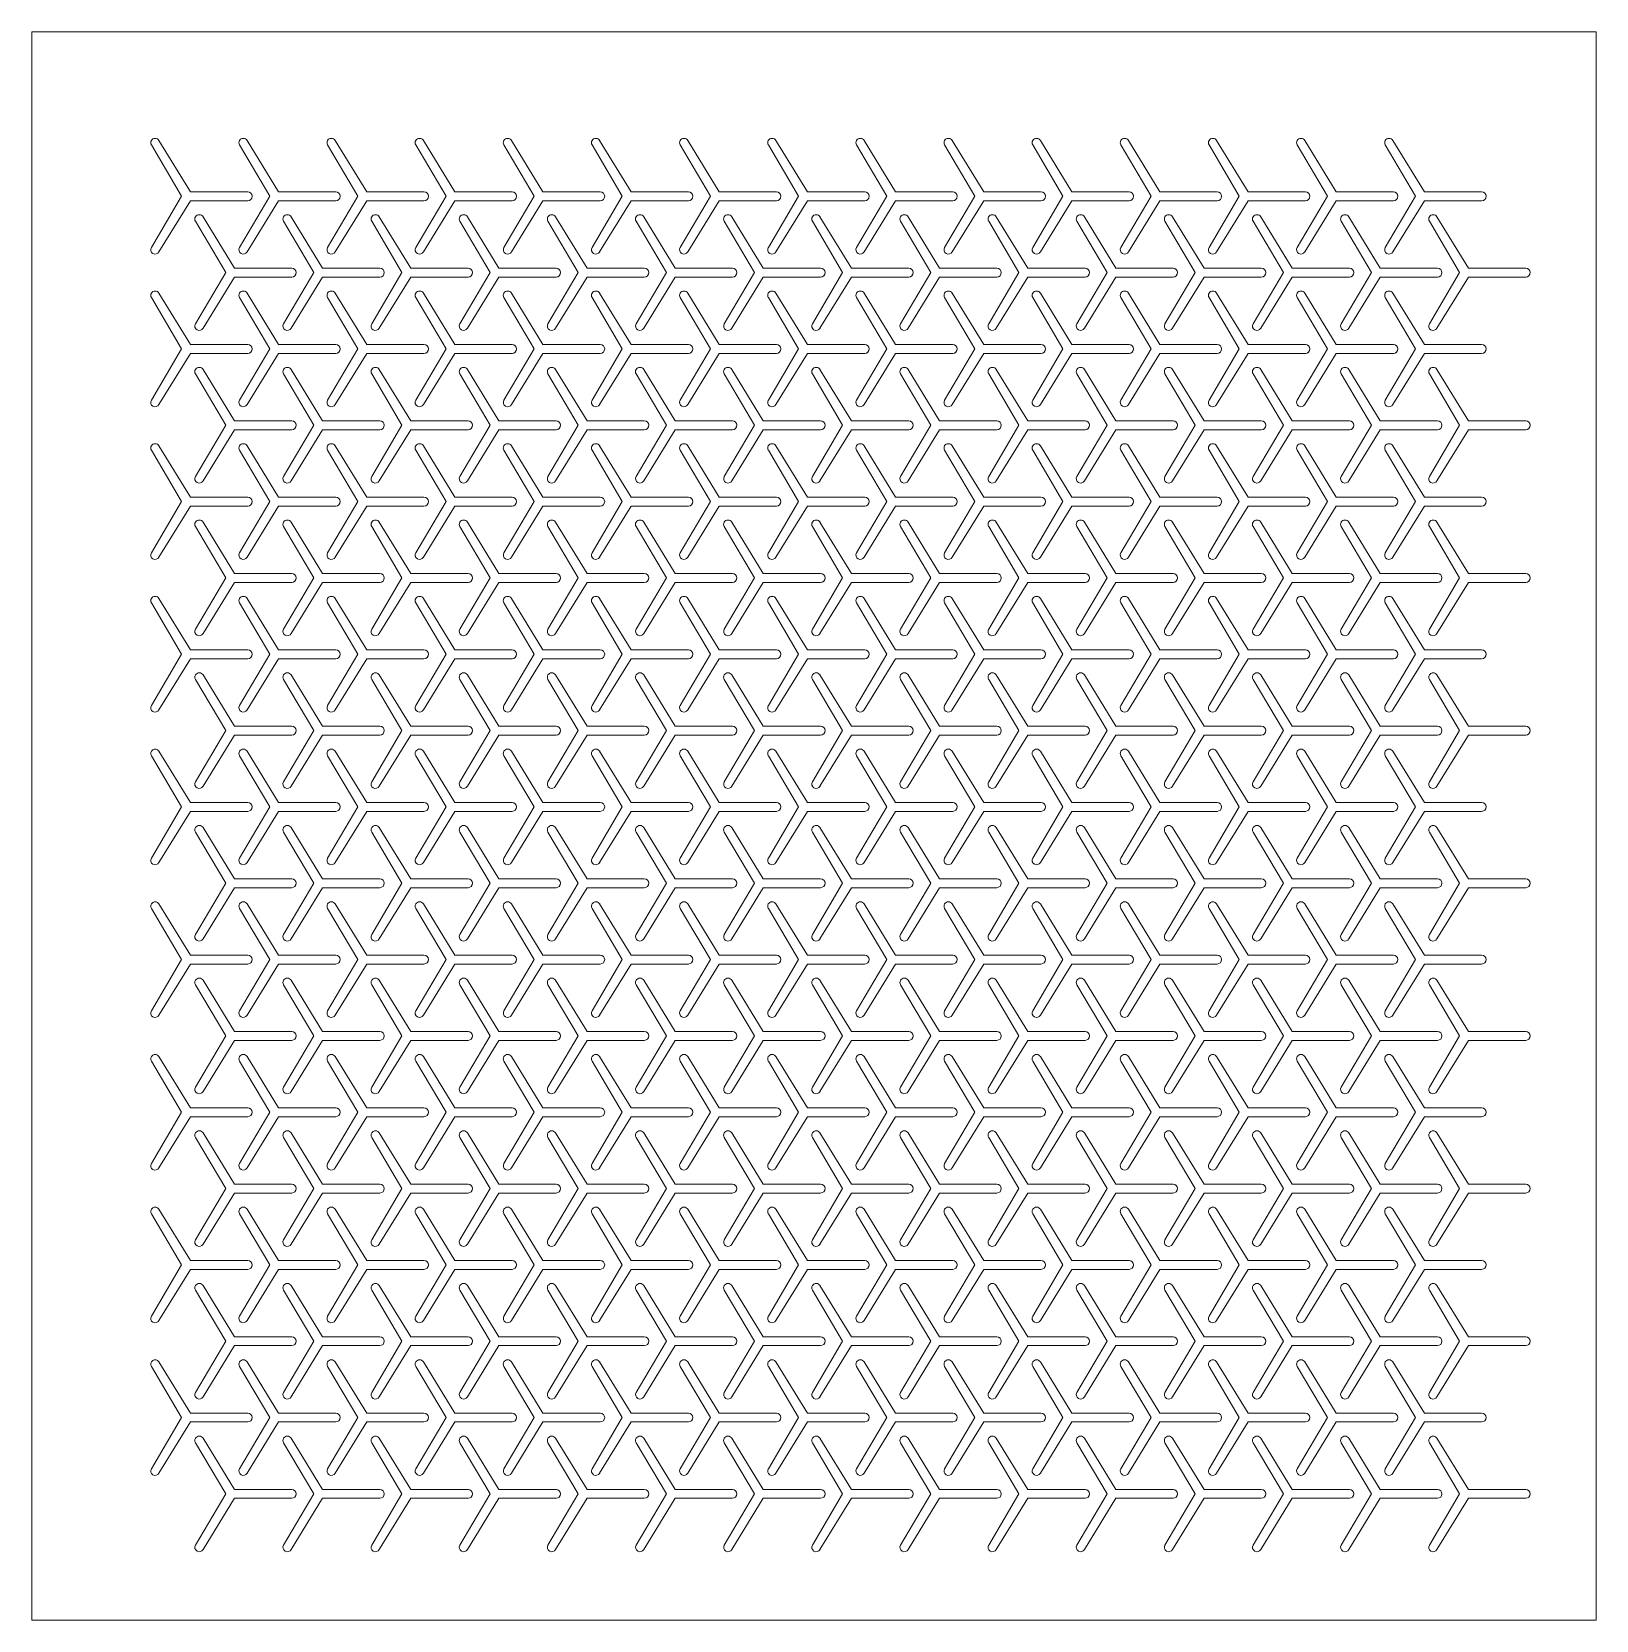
# Model space of a CAD drawing. Header units: metres. Extents: x 0 to 178, y 0 to 180.
import ezdxf

# ---------------------------------------------------------------- set-up
doc = ezdxf.new("R2010")
doc.units = ezdxf.units.M
doc.layers.add('TOP', color=1, linetype='Continuous', lineweight=0)

msp = doc.modelspace()

# ---------------------------------------------------------------- linework, layer by layer
at = {"layer": 'TOP'}
for p, q in [((0, 0), (0, 180.21)), ((0, 180.21), (177.5, 180.21)), ((177.5, 180.21), (177.5, 0)), ((18, 162.05), (14.43, 167.87)), ((28, 162.05), (24.43, 167.87)), ((38, 162.05), (34.43, 167.87)), ((48, 162.05), (44.43, 167.87)), ((58, 162.05), (54.43, 167.87)), ((68, 162.05), (64.43, 167.87)), ((78, 162.05), (74.43, 167.87)), ((88, 162.05), (84.43, 167.87)), ((98, 162.05), (94.43, 167.87)), ((108, 162.05), (104.43, 167.87)), ((118, 162.05), (114.43, 167.87)), ((128, 162.05), (124.43, 167.87)), ((138, 162.05), (134.43, 167.87)), ((148, 162.05), (144.43, 167.87)), ((158, 162.05), (154.43, 167.87)), ((13.57, 167.37), (17, 161.55)), ((23.57, 167.37), (27, 161.55)), ((33.57, 167.37), (37, 161.55)), ((43.57, 167.37), (47, 161.55)), ((53.57, 167.37), (57, 161.55)), ((63.57, 167.37), (67, 161.55)), ((73.57, 167.37), (77, 161.55)), ((83.57, 167.37), (87, 161.55)), ((93.57, 167.37), (97, 161.55)), ((103.57, 167.37), (107, 161.55)), ((113.57, 167.37), (117, 161.55)), ((123.57, 167.37), (127, 161.55)), ((133.57, 167.37), (137, 161.55)), ((143.57, 167.37), (147, 161.55)), ((153.57, 167.37), (157, 161.55)), ((17, 161.55), (13.57, 155.74)), ((14.43, 155.24), (18, 161.05)), ((24.5, 162.05), (18, 162.05)), ((18, 161.05), (24.5, 161.05)), ((27, 161.55), (23.57, 155.74)), ((24.43, 155.24), (28, 161.05)), ((34.5, 162.05), (28, 162.05)), ((28, 161.05), (34.5, 161.05)), ((37, 161.55), (33.57, 155.74)), ((34.43, 155.24), (38, 161.05)), ((44.5, 162.05), (38, 162.05)), ((38, 161.05), (44.5, 161.05)), ((47, 161.55), (43.57, 155.74)), ((44.43, 155.24), (48, 161.05)), ((54.5, 162.05), (48, 162.05)), ((48, 161.05), (54.5, 161.05)), ((57, 161.55), (53.57, 155.74)), ((54.43, 155.24), (58, 161.05)), ((64.5, 162.05), (58, 162.05)), ((58, 161.05), (64.5, 161.05)), ((67, 161.55), (63.57, 155.74)), ((64.43, 155.24), (68, 161.05)), ((74.5, 162.05), (68, 162.05)), ((68, 161.05), (74.5, 161.05)), ((77, 161.55), (73.57, 155.74)), ((74.43, 155.24), (78, 161.05)), ((84.5, 162.05), (78, 162.05)), ((78, 161.05), (84.5, 161.05)), ((87, 161.55), (83.57, 155.74)), ((84.43, 155.24), (88, 161.05)), ((94.5, 162.05), (88, 162.05)), ((88, 161.05), (94.5, 161.05)), ((97, 161.55), (93.57, 155.74)), ((94.43, 155.24), (98, 161.05)), ((104.5, 162.05), (98, 162.05)), ((98, 161.05), (104.5, 161.05)), ((107, 161.55), (103.57, 155.74)), ((104.43, 155.24), (108, 161.05)), ((114.5, 162.05), (108, 162.05)), ((108, 161.05), (114.5, 161.05)), ((117, 161.55), (113.57, 155.74)), ((114.43, 155.24), (118, 161.05)), ((124.5, 162.05), (118, 162.05)), ((118, 161.05), (124.5, 161.05)), ((127, 161.55), (123.57, 155.74)), ((124.43, 155.24), (128, 161.05)), ((134.5, 162.05), (128, 162.05)), ((128, 161.05), (134.5, 161.05)), ((137, 161.55), (133.57, 155.74)), ((134.43, 155.24), (138, 161.05)), ((144.5, 162.05), (138, 162.05)), ((138, 161.05), (144.5, 161.05)), ((147, 161.55), (143.57, 155.74)), ((144.43, 155.24), (148, 161.05)), ((154.5, 162.05), (148, 162.05)), ((148, 161.05), (154.5, 161.05)), ((157, 161.55), (153.57, 155.74)), ((154.43, 155.24), (158, 161.05)), ((164.5, 162.05), (158, 162.05)), ((158, 161.05), (164.5, 161.05)), ((18.57, 158.71), (22, 152.89)), ((23, 153.39), (19.43, 159.21)), ((28.57, 158.71), (32, 152.89)), ((33, 153.39), (29.43, 159.21)), ((38.57, 158.71), (42, 152.89)), ((43, 153.39), (39.43, 159.21)), ((48.57, 158.71), (52, 152.89)), ((53, 153.39), (49.43, 159.21)), ((58.57, 158.71), (62, 152.89)), ((63, 153.39), (59.43, 159.21)), ((68.57, 158.71), (72, 152.89)), ((73, 153.39), (69.43, 159.21)), ((78.57, 158.71), (82, 152.89)), ((83, 153.39), (79.43, 159.21)), ((88.57, 158.71), (92, 152.89)), ((93, 153.39), (89.43, 159.21)), ((98.57, 158.71), (102, 152.89)), ((103, 153.39), (99.43, 159.21)), ((108.57, 158.71), (112, 152.89)), ((113, 153.39), (109.43, 159.21)), ((118.57, 158.71), (122, 152.89)), ((123, 153.39), (119.43, 159.21)), ((128.57, 158.71), (132, 152.89)), ((133, 153.39), (129.43, 159.21)), ((138.57, 158.71), (142, 152.89)), ((143, 153.39), (139.43, 159.21)), ((148.57, 158.71), (152, 152.89)), ((153, 153.39), (149.43, 159.21)), ((158.57, 158.71), (162, 152.89)), ((163, 153.39), (159.43, 159.21)), ((29.5, 153.39), (23, 153.39)), ((39.5, 153.39), (33, 153.39)), ((49.5, 153.39), (43, 153.39)), ((59.5, 153.39), (53, 153.39)), ((69.5, 153.39), (63, 153.39)), ((79.5, 153.39), (73, 153.39)), ((89.5, 153.39), (83, 153.39)), ((99.5, 153.39), (93, 153.39)), ((109.5, 153.39), (103, 153.39)), ((119.5, 153.39), (113, 153.39)), ((129.5, 153.39), (123, 153.39)), ((139.5, 153.39), (133, 153.39)), ((149.5, 153.39), (143, 153.39)), ((159.5, 153.39), (153, 153.39)), ((169.5, 153.39), (163, 153.39)), ((22, 152.89), (18.57, 147.08)), ((19.43, 146.58), (23, 152.39)), ((23, 152.39), (29.5, 152.39)), ((32, 152.89), (28.57, 147.08)), ((29.43, 146.58), (33, 152.39)), ((33, 152.39), (39.5, 152.39)), ((42, 152.89), (38.57, 147.08)), ((39.43, 146.58), (43, 152.39)), ((43, 152.39), (49.5, 152.39)), ((52, 152.89), (48.57, 147.08)), ((49.43, 146.58), (53, 152.39)), ((53, 152.39), (59.5, 152.39)), ((62, 152.89), (58.57, 147.08)), ((59.43, 146.58), (63, 152.39)), ((63, 152.39), (69.5, 152.39)), ((72, 152.89), (68.57, 147.08)), ((69.43, 146.58), (73, 152.39)), ((73, 152.39), (79.5, 152.39)), ((82, 152.89), (78.57, 147.08)), ((79.43, 146.58), (83, 152.39)), ((83, 152.39), (89.5, 152.39)), ((92, 152.89), (88.57, 147.08)), ((89.43, 146.58), (93, 152.39)), ((93, 152.39), (99.5, 152.39)), ((102, 152.89), (98.57, 147.08)), ((99.43, 146.58), (103, 152.39)), ((103, 152.39), (109.5, 152.39)), ((112, 152.89), (108.57, 147.08)), ((109.43, 146.58), (113, 152.39)), ((113, 152.39), (119.5, 152.39)), ((122, 152.89), (118.57, 147.08)), ((119.43, 146.58), (123, 152.39)), ((123, 152.39), (129.5, 152.39)), ((132, 152.89), (128.57, 147.08)), ((129.43, 146.58), (133, 152.39)), ((133, 152.39), (139.5, 152.39)), ((142, 152.89), (138.57, 147.08)), ((139.43, 146.58), (143, 152.39)), ((143, 152.39), (149.5, 152.39)), ((152, 152.89), (148.57, 147.08)), ((149.43, 146.58), (153, 152.39)), ((153, 152.39), (159.5, 152.39)), ((162, 152.89), (158.57, 147.08)), ((159.43, 146.58), (163, 152.39)), ((163, 152.39), (169.5, 152.39)), ((13.57, 150.05), (17, 144.23)), ((18, 144.73), (14.43, 150.55)), ((23.57, 150.05), (27, 144.23)), ((28, 144.73), (24.43, 150.55)), ((33.57, 150.05), (37, 144.23)), ((38, 144.73), (34.43, 150.55)), ((43.57, 150.05), (47, 144.23)), ((48, 144.73), (44.43, 150.55)), ((53.57, 150.05), (57, 144.23)), ((58, 144.73), (54.43, 150.55)), ((63.57, 150.05), (67, 144.23)), ((68, 144.73), (64.43, 150.55)), ((73.57, 150.05), (77, 144.23)), ((78, 144.73), (74.43, 150.55)), ((83.57, 150.05), (87, 144.23)), ((88, 144.73), (84.43, 150.55)), ((93.57, 150.05), (97, 144.23)), ((98, 144.73), (94.43, 150.55)), ((103.57, 150.05), (107, 144.23)), ((108, 144.73), (104.43, 150.55)), ((113.57, 150.05), (117, 144.23)), ((118, 144.73), (114.43, 150.55)), ((123.57, 150.05), (127, 144.23)), ((128, 144.73), (124.43, 150.55)), ((133.57, 150.05), (137, 144.23)), ((138, 144.73), (134.43, 150.55)), ((143.57, 150.05), (147, 144.23)), ((148, 144.73), (144.43, 150.55)), ((153.57, 150.05), (157, 144.23)), ((158, 144.73), (154.43, 150.55)), ((17, 144.23), (13.57, 138.42)), ((24.5, 144.73), (18, 144.73)), ((27, 144.23), (23.57, 138.42)), ((34.5, 144.73), (28, 144.73)), ((37, 144.23), (33.57, 138.42)), ((44.5, 144.73), (38, 144.73)), ((47, 144.23), (43.57, 138.42)), ((54.5, 144.73), (48, 144.73)), ((57, 144.23), (53.57, 138.42)), ((64.5, 144.73), (58, 144.73)), ((67, 144.23), (63.57, 138.42)), ((74.5, 144.73), (68, 144.73)), ((77, 144.23), (73.57, 138.42)), ((84.5, 144.73), (78, 144.73)), ((87, 144.23), (83.57, 138.42)), ((94.5, 144.73), (88, 144.73)), ((97, 144.23), (93.57, 138.42)), ((104.5, 144.73), (98, 144.73)), ((107, 144.23), (103.57, 138.42)), ((114.5, 144.73), (108, 144.73)), ((117, 144.23), (113.57, 138.42)), ((124.5, 144.73), (118, 144.73)), ((127, 144.23), (123.57, 138.42)), ((134.5, 144.73), (128, 144.73)), ((137, 144.23), (133.57, 138.42)), ((144.5, 144.73), (138, 144.73)), ((147, 144.23), (143.57, 138.42)), ((154.5, 144.73), (148, 144.73)), ((157, 144.23), (153.57, 138.42)), ((164.5, 144.73), (158, 144.73)), ((14.43, 137.92), (18, 143.73)), ((18, 143.73), (24.5, 143.73)), ((24.43, 137.92), (28, 143.73)), ((28, 143.73), (34.5, 143.73)), ((34.43, 137.92), (38, 143.73)), ((38, 143.73), (44.5, 143.73)), ((44.43, 137.92), (48, 143.73)), ((48, 143.73), (54.5, 143.73)), ((54.43, 137.92), (58, 143.73)), ((58, 143.73), (64.5, 143.73)), ((64.43, 137.92), (68, 143.73)), ((68, 143.73), (74.5, 143.73)), ((74.43, 137.92), (78, 143.73)), ((78, 143.73), (84.5, 143.73)), ((84.43, 137.92), (88, 143.73)), ((88, 143.73), (94.5, 143.73)), ((94.43, 137.92), (98, 143.73)), ((98, 143.73), (104.5, 143.73)), ((104.43, 137.92), (108, 143.73)), ((108, 143.73), (114.5, 143.73)), ((114.43, 137.92), (118, 143.73)), ((118, 143.73), (124.5, 143.73)), ((124.43, 137.92), (128, 143.73)), ((128, 143.73), (134.5, 143.73)), ((134.43, 137.92), (138, 143.73)), ((138, 143.73), (144.5, 143.73)), ((144.43, 137.92), (148, 143.73)), ((148, 143.73), (154.5, 143.73)), ((154.43, 137.92), (158, 143.73)), ((158, 143.73), (164.5, 143.73)), ((18.57, 141.39), (22, 135.57)), ((23, 136.07), (19.43, 141.89)), ((28.57, 141.39), (32, 135.57)), ((33, 136.07), (29.43, 141.89)), ((38.57, 141.39), (42, 135.57)), ((43, 136.07), (39.43, 141.89)), ((48.57, 141.39), (52, 135.57)), ((53, 136.07), (49.43, 141.89)), ((58.57, 141.39), (62, 135.57)), ((63, 136.07), (59.43, 141.89)), ((68.57, 141.39), (72, 135.57)), ((73, 136.07), (69.43, 141.89)), ((78.57, 141.39), (82, 135.57)), ((83, 136.07), (79.43, 141.89)), ((88.57, 141.39), (92, 135.57)), ((93, 136.07), (89.43, 141.89)), ((98.57, 141.39), (102, 135.57)), ((103, 136.07), (99.43, 141.89)), ((108.57, 141.39), (112, 135.57)), ((113, 136.07), (109.43, 141.89)), ((118.57, 141.39), (122, 135.57)), ((123, 136.07), (119.43, 141.89)), ((128.57, 141.39), (132, 135.57)), ((133, 136.07), (129.43, 141.89)), ((138.57, 141.39), (142, 135.57)), ((143, 136.07), (139.43, 141.89)), ((148.57, 141.39), (152, 135.57)), ((153, 136.07), (149.43, 141.89)), ((158.57, 141.39), (162, 135.57)), ((163, 136.07), (159.43, 141.89)), ((22, 135.57), (18.57, 129.76)), ((29.5, 136.07), (23, 136.07)), ((32, 135.57), (28.57, 129.76)), ((39.5, 136.07), (33, 136.07)), ((42, 135.57), (38.57, 129.76)), ((49.5, 136.07), (43, 136.07)), ((52, 135.57), (48.57, 129.76)), ((59.5, 136.07), (53, 136.07)), ((62, 135.57), (58.57, 129.76)), ((69.5, 136.07), (63, 136.07)), ((72, 135.57), (68.57, 129.76)), ((79.5, 136.07), (73, 136.07)), ((82, 135.57), (78.57, 129.76)), ((89.5, 136.07), (83, 136.07)), ((92, 135.57), (88.57, 129.76)), ((99.5, 136.07), (93, 136.07)), ((102, 135.57), (98.57, 129.76)), ((109.5, 136.07), (103, 136.07)), ((112, 135.57), (108.57, 129.76)), ((119.5, 136.07), (113, 136.07)), ((122, 135.57), (118.57, 129.76)), ((129.5, 136.07), (123, 136.07)), ((132, 135.57), (128.57, 129.76)), ((139.5, 136.07), (133, 136.07)), ((142, 135.57), (138.57, 129.76)), ((149.5, 136.07), (143, 136.07)), ((152, 135.57), (148.57, 129.76)), ((159.5, 136.07), (153, 136.07)), ((162, 135.57), (158.57, 129.76)), ((169.5, 136.07), (163, 136.07)), ((19.43, 129.26), (23, 135.07)), ((23, 135.07), (29.5, 135.07)), ((29.43, 129.26), (33, 135.07)), ((33, 135.07), (39.5, 135.07)), ((39.43, 129.26), (43, 135.07)), ((43, 135.07), (49.5, 135.07)), ((49.43, 129.26), (53, 135.07)), ((53, 135.07), (59.5, 135.07)), ((59.43, 129.26), (63, 135.07)), ((63, 135.07), (69.5, 135.07)), ((69.43, 129.26), (73, 135.07)), ((73, 135.07), (79.5, 135.07)), ((79.43, 129.26), (83, 135.07)), ((83, 135.07), (89.5, 135.07)), ((89.43, 129.26), (93, 135.07)), ((93, 135.07), (99.5, 135.07)), ((99.43, 129.26), (103, 135.07)), ((103, 135.07), (109.5, 135.07)), ((109.43, 129.26), (113, 135.07)), ((113, 135.07), (119.5, 135.07)), ((119.43, 129.26), (123, 135.07)), ((123, 135.07), (129.5, 135.07)), ((129.43, 129.26), (133, 135.07)), ((133, 135.07), (139.5, 135.07)), ((139.43, 129.26), (143, 135.07)), ((143, 135.07), (149.5, 135.07)), ((149.43, 129.26), (153, 135.07)), ((153, 135.07), (159.5, 135.07)), ((159.43, 129.26), (163, 135.07)), ((163, 135.07), (169.5, 135.07)), ((13.57, 132.73), (17, 126.91)), ((18, 127.41), (14.43, 133.23)), ((23.57, 132.73), (27, 126.91)), ((28, 127.41), (24.43, 133.23)), ((33.57, 132.73), (37, 126.91)), ((38, 127.41), (34.43, 133.23)), ((43.57, 132.73), (47, 126.91)), ((48, 127.41), (44.43, 133.23)), ((53.57, 132.73), (57, 126.91)), ((58, 127.41), (54.43, 133.23)), ((63.57, 132.73), (67, 126.91)), ((68, 127.41), (64.43, 133.23)), ((73.57, 132.73), (77, 126.91)), ((78, 127.41), (74.43, 133.23)), ((83.57, 132.73), (87, 126.91)), ((88, 127.41), (84.43, 133.23)), ((93.57, 132.73), (97, 126.91)), ((98, 127.41), (94.43, 133.23)), ((103.57, 132.73), (107, 126.91)), ((108, 127.41), (104.43, 133.23)), ((113.57, 132.73), (117, 126.91)), ((118, 127.41), (114.43, 133.23)), ((123.57, 132.73), (127, 126.91)), ((128, 127.41), (124.43, 133.23)), ((133.57, 132.73), (137, 126.91)), ((138, 127.41), (134.43, 133.23)), ((143.57, 132.73), (147, 126.91)), ((148, 127.41), (144.43, 133.23)), ((153.57, 132.73), (157, 126.91)), ((158, 127.41), (154.43, 133.23)), ((17, 126.91), (13.57, 121.1)), ((14.43, 120.6), (18, 126.41)), ((24.5, 127.41), (18, 127.41)), ((18, 126.41), (24.5, 126.41)), ((27, 126.91), (23.57, 121.1)), ((24.43, 120.6), (28, 126.41)), ((34.5, 127.41), (28, 127.41)), ((28, 126.41), (34.5, 126.41)), ((37, 126.91), (33.57, 121.1)), ((34.43, 120.6), (38, 126.41)), ((44.5, 127.41), (38, 127.41)), ((38, 126.41), (44.5, 126.41)), ((47, 126.91), (43.57, 121.1)), ((44.43, 120.6), (48, 126.41)), ((54.5, 127.41), (48, 127.41)), ((48, 126.41), (54.5, 126.41)), ((57, 126.91), (53.57, 121.1)), ((54.43, 120.6), (58, 126.41)), ((64.5, 127.41), (58, 127.41)), ((58, 126.41), (64.5, 126.41)), ((67, 126.91), (63.57, 121.1)), ((64.43, 120.6), (68, 126.41)), ((74.5, 127.41), (68, 127.41)), ((68, 126.41), (74.5, 126.41)), ((77, 126.91), (73.57, 121.1)), ((74.43, 120.6), (78, 126.41)), ((84.5, 127.41), (78, 127.41)), ((78, 126.41), (84.5, 126.41)), ((87, 126.91), (83.57, 121.1)), ((84.43, 120.6), (88, 126.41)), ((94.5, 127.41), (88, 127.41)), ((88, 126.41), (94.5, 126.41)), ((97, 126.91), (93.57, 121.1)), ((94.43, 120.6), (98, 126.41)), ((104.5, 127.41), (98, 127.41)), ((98, 126.41), (104.5, 126.41)), ((107, 126.91), (103.57, 121.1)), ((104.43, 120.6), (108, 126.41)), ((114.5, 127.41), (108, 127.41)), ((108, 126.41), (114.5, 126.41)), ((117, 126.91), (113.57, 121.1)), ((114.43, 120.6), (118, 126.41)), ((124.5, 127.41), (118, 127.41)), ((118, 126.41), (124.5, 126.41)), ((127, 126.91), (123.57, 121.1)), ((124.43, 120.6), (128, 126.41)), ((134.5, 127.41), (128, 127.41)), ((128, 126.41), (134.5, 126.41)), ((137, 126.91), (133.57, 121.1)), ((134.43, 120.6), (138, 126.41)), ((144.5, 127.41), (138, 127.41)), ((138, 126.41), (144.5, 126.41)), ((147, 126.91), (143.57, 121.1)), ((144.43, 120.6), (148, 126.41)), ((154.5, 127.41), (148, 127.41)), ((148, 126.41), (154.5, 126.41)), ((157, 126.91), (153.57, 121.1)), ((154.43, 120.6), (158, 126.41)), ((164.5, 127.41), (158, 127.41)), ((158, 126.41), (164.5, 126.41)), ((23, 118.75), (19.43, 124.57)), ((33, 118.75), (29.43, 124.57)), ((43, 118.75), (39.43, 124.57)), ((53, 118.75), (49.43, 124.57)), ((63, 118.75), (59.43, 124.57)), ((73, 118.75), (69.43, 124.57)), ((83, 118.75), (79.43, 124.57)), ((93, 118.75), (89.43, 124.57)), ((103, 118.75), (99.43, 124.57)), ((113, 118.75), (109.43, 124.57)), ((123, 118.75), (119.43, 124.57)), ((133, 118.75), (129.43, 124.57)), ((143, 118.75), (139.43, 124.57)), ((153, 118.75), (149.43, 124.57)), ((163, 118.75), (159.43, 124.57)), ((18.57, 124.07), (22, 118.25)), ((28.57, 124.07), (32, 118.25)), ((38.57, 124.07), (42, 118.25)), ((48.57, 124.07), (52, 118.25)), ((58.57, 124.07), (62, 118.25)), ((68.57, 124.07), (72, 118.25)), ((78.57, 124.07), (82, 118.25)), ((88.57, 124.07), (92, 118.25)), ((98.57, 124.07), (102, 118.25)), ((108.57, 124.07), (112, 118.25)), ((118.57, 124.07), (122, 118.25)), ((128.57, 124.07), (132, 118.25)), ((138.57, 124.07), (142, 118.25)), ((148.57, 124.07), (152, 118.25)), ((158.57, 124.07), (162, 118.25)), ((22, 118.25), (18.57, 112.44)), ((19.43, 111.94), (23, 117.75)), ((29.5, 118.75), (23, 118.75)), ((23, 117.75), (29.5, 117.75)), ((32, 118.25), (28.57, 112.44)), ((29.43, 111.94), (33, 117.75)), ((39.5, 118.75), (33, 118.75)), ((33, 117.75), (39.5, 117.75)), ((42, 118.25), (38.57, 112.44)), ((39.43, 111.94), (43, 117.75)), ((49.5, 118.75), (43, 118.75)), ((43, 117.75), (49.5, 117.75)), ((52, 118.25), (48.57, 112.44)), ((49.43, 111.94), (53, 117.75)), ((59.5, 118.75), (53, 118.75)), ((53, 117.75), (59.5, 117.75)), ((62, 118.25), (58.57, 112.44)), ((59.43, 111.94), (63, 117.75)), ((69.5, 118.75), (63, 118.75)), ((63, 117.75), (69.5, 117.75)), ((72, 118.25), (68.57, 112.44)), ((69.43, 111.94), (73, 117.75)), ((79.5, 118.75), (73, 118.75)), ((73, 117.75), (79.5, 117.75)), ((82, 118.25), (78.57, 112.44)), ((79.43, 111.94), (83, 117.75)), ((89.5, 118.75), (83, 118.75)), ((83, 117.75), (89.5, 117.75)), ((92, 118.25), (88.57, 112.44)), ((89.43, 111.94), (93, 117.75)), ((99.5, 118.75), (93, 118.75)), ((93, 117.75), (99.5, 117.75)), ((102, 118.25), (98.57, 112.44)), ((99.43, 111.94), (103, 117.75)), ((109.5, 118.75), (103, 118.75)), ((103, 117.75), (109.5, 117.75)), ((112, 118.25), (108.57, 112.44)), ((109.43, 111.94), (113, 117.75)), ((119.5, 118.75), (113, 118.75)), ((113, 117.75), (119.5, 117.75)), ((122, 118.25), (118.57, 112.44)), ((119.43, 111.94), (123, 117.75)), ((129.5, 118.75), (123, 118.75)), ((123, 117.75), (129.5, 117.75)), ((132, 118.25), (128.57, 112.44)), ((129.43, 111.94), (133, 117.75)), ((139.5, 118.75), (133, 118.75)), ((133, 117.75), (139.5, 117.75)), ((142, 118.25), (138.57, 112.44)), ((139.43, 111.94), (143, 117.75)), ((149.5, 118.75), (143, 118.75)), ((143, 117.75), (149.5, 117.75)), ((152, 118.25), (148.57, 112.44)), ((149.43, 111.94), (153, 117.75)), ((159.5, 118.75), (153, 118.75)), ((153, 117.75), (159.5, 117.75)), ((162, 118.25), (158.57, 112.44)), ((159.43, 111.94), (163, 117.75)), ((169.5, 118.75), (163, 118.75)), ((163, 117.75), (169.5, 117.75)), ((13.57, 115.41), (17, 109.59)), ((18, 110.09), (14.43, 115.91)), ((23.57, 115.41), (27, 109.59)), ((28, 110.09), (24.43, 115.91)), ((33.57, 115.41), (37, 109.59)), ((38, 110.09), (34.43, 115.91)), ((43.57, 115.41), (47, 109.59)), ((48, 110.09), (44.43, 115.91)), ((53.57, 115.41), (57, 109.59)), ((58, 110.09), (54.43, 115.91)), ((63.57, 115.41), (67, 109.59)), ((68, 110.09), (64.43, 115.91)), ((73.57, 115.41), (77, 109.59)), ((78, 110.09), (74.43, 115.91)), ((83.57, 115.41), (87, 109.59)), ((88, 110.09), (84.43, 115.91)), ((93.57, 115.41), (97, 109.59)), ((98, 110.09), (94.43, 115.91)), ((103.57, 115.41), (107, 109.59)), ((108, 110.09), (104.43, 115.91)), ((113.57, 115.41), (117, 109.59)), ((118, 110.09), (114.43, 115.91)), ((123.57, 115.41), (127, 109.59)), ((128, 110.09), (124.43, 115.91)), ((133.57, 115.41), (137, 109.59)), ((138, 110.09), (134.43, 115.91)), ((143.57, 115.41), (147, 109.59)), ((148, 110.09), (144.43, 115.91)), ((153.57, 115.41), (157, 109.59)), ((158, 110.09), (154.43, 115.91)), ((24.5, 110.09), (18, 110.09)), ((34.5, 110.09), (28, 110.09)), ((44.5, 110.09), (38, 110.09)), ((54.5, 110.09), (48, 110.09)), ((64.5, 110.09), (58, 110.09)), ((74.5, 110.09), (68, 110.09)), ((84.5, 110.09), (78, 110.09)), ((94.5, 110.09), (88, 110.09)), ((104.5, 110.09), (98, 110.09)), ((114.5, 110.09), (108, 110.09)), ((124.5, 110.09), (118, 110.09)), ((134.5, 110.09), (128, 110.09)), ((144.5, 110.09), (138, 110.09)), ((154.5, 110.09), (148, 110.09)), ((164.5, 110.09), (158, 110.09)), ((17, 109.59), (13.57, 103.78)), ((14.43, 103.28), (18, 109.09)), ((18, 109.09), (24.5, 109.09)), ((27, 109.59), (23.57, 103.78)), ((24.43, 103.28), (28, 109.09)), ((28, 109.09), (34.5, 109.09)), ((37, 109.59), (33.57, 103.78)), ((34.43, 103.28), (38, 109.09)), ((38, 109.09), (44.5, 109.09)), ((47, 109.59), (43.57, 103.78)), ((44.43, 103.28), (48, 109.09)), ((48, 109.09), (54.5, 109.09)), ((57, 109.59), (53.57, 103.78)), ((54.43, 103.28), (58, 109.09)), ((58, 109.09), (64.5, 109.09)), ((67, 109.59), (63.57, 103.78)), ((64.43, 103.28), (68, 109.09)), ((68, 109.09), (74.5, 109.09)), ((77, 109.59), (73.57, 103.78)), ((74.43, 103.28), (78, 109.09)), ((78, 109.09), (84.5, 109.09)), ((87, 109.59), (83.57, 103.78)), ((84.43, 103.28), (88, 109.09)), ((88, 109.09), (94.5, 109.09)), ((97, 109.59), (93.57, 103.78)), ((94.43, 103.28), (98, 109.09)), ((98, 109.09), (104.5, 109.09)), ((107, 109.59), (103.57, 103.78)), ((104.43, 103.28), (108, 109.09)), ((108, 109.09), (114.5, 109.09)), ((117, 109.59), (113.57, 103.78)), ((114.43, 103.28), (118, 109.09)), ((118, 109.09), (124.5, 109.09)), ((127, 109.59), (123.57, 103.78)), ((124.43, 103.28), (128, 109.09)), ((128, 109.09), (134.5, 109.09)), ((137, 109.59), (133.57, 103.78)), ((134.43, 103.28), (138, 109.09)), ((138, 109.09), (144.5, 109.09)), ((147, 109.59), (143.57, 103.78)), ((144.43, 103.28), (148, 109.09)), ((148, 109.09), (154.5, 109.09)), ((157, 109.59), (153.57, 103.78)), ((154.43, 103.28), (158, 109.09)), ((158, 109.09), (164.5, 109.09)), ((18.57, 106.74), (22, 100.93)), ((23, 101.43), (19.43, 107.24)), ((28.57, 106.74), (32, 100.93)), ((33, 101.43), (29.43, 107.24)), ((38.57, 106.74), (42, 100.93)), ((43, 101.43), (39.43, 107.24)), ((48.57, 106.74), (52, 100.93)), ((53, 101.43), (49.43, 107.24)), ((58.57, 106.74), (62, 100.93)), ((63, 101.43), (59.43, 107.24)), ((68.57, 106.74), (72, 100.93)), ((73, 101.43), (69.43, 107.24)), ((78.57, 106.74), (82, 100.93)), ((83, 101.43), (79.43, 107.24)), ((88.57, 106.74), (92, 100.93)), ((93, 101.43), (89.43, 107.24)), ((98.57, 106.74), (102, 100.93)), ((103, 101.43), (99.43, 107.24)), ((108.57, 106.74), (112, 100.93)), ((113, 101.43), (109.43, 107.24)), ((118.57, 106.74), (122, 100.93)), ((123, 101.43), (119.43, 107.24)), ((128.57, 106.74), (132, 100.93)), ((133, 101.43), (129.43, 107.24)), ((138.57, 106.74), (142, 100.93)), ((143, 101.43), (139.43, 107.24)), ((148.57, 106.74), (152, 100.93)), ((153, 101.43), (149.43, 107.24)), ((158.57, 106.74), (162, 100.93)), ((163, 101.43), (159.43, 107.24)), ((22, 100.93), (18.57, 95.12)), ((29.5, 101.43), (23, 101.43)), ((32, 100.93), (28.57, 95.12)), ((39.5, 101.43), (33, 101.43)), ((42, 100.93), (38.57, 95.12)), ((49.5, 101.43), (43, 101.43)), ((52, 100.93), (48.57, 95.12)), ((59.5, 101.43), (53, 101.43)), ((62, 100.93), (58.57, 95.12)), ((69.5, 101.43), (63, 101.43)), ((72, 100.93), (68.57, 95.12)), ((79.5, 101.43), (73, 101.43)), ((82, 100.93), (78.57, 95.12)), ((89.5, 101.43), (83, 101.43)), ((92, 100.93), (88.57, 95.12)), ((99.5, 101.43), (93, 101.43)), ((102, 100.93), (98.57, 95.12)), ((109.5, 101.43), (103, 101.43)), ((112, 100.93), (108.57, 95.12)), ((119.5, 101.43), (113, 101.43)), ((122, 100.93), (118.57, 95.12)), ((129.5, 101.43), (123, 101.43)), ((132, 100.93), (128.57, 95.12)), ((139.5, 101.43), (133, 101.43)), ((142, 100.93), (138.57, 95.12)), ((149.5, 101.43), (143, 101.43)), ((152, 100.93), (148.57, 95.12)), ((159.5, 101.43), (153, 101.43)), ((162, 100.93), (158.57, 95.12)), ((169.5, 101.43), (163, 101.43)), ((19.43, 94.62), (23, 100.43)), ((23, 100.43), (29.5, 100.43)), ((29.43, 94.62), (33, 100.43)), ((33, 100.43), (39.5, 100.43)), ((39.43, 94.62), (43, 100.43)), ((43, 100.43), (49.5, 100.43)), ((49.43, 94.62), (53, 100.43)), ((53, 100.43), (59.5, 100.43)), ((59.43, 94.62), (63, 100.43)), ((63, 100.43), (69.5, 100.43)), ((69.43, 94.62), (73, 100.43)), ((73, 100.43), (79.5, 100.43)), ((79.43, 94.62), (83, 100.43)), ((83, 100.43), (89.5, 100.43)), ((89.43, 94.62), (93, 100.43)), ((93, 100.43), (99.5, 100.43)), ((99.43, 94.62), (103, 100.43)), ((103, 100.43), (109.5, 100.43)), ((109.43, 94.62), (113, 100.43)), ((113, 100.43), (119.5, 100.43)), ((119.43, 94.62), (123, 100.43)), ((123, 100.43), (129.5, 100.43)), ((129.43, 94.62), (133, 100.43)), ((133, 100.43), (139.5, 100.43)), ((139.43, 94.62), (143, 100.43)), ((143, 100.43), (149.5, 100.43)), ((149.43, 94.62), (153, 100.43)), ((153, 100.43), (159.5, 100.43)), ((159.43, 94.62), (163, 100.43)), ((163, 100.43), (169.5, 100.43)), ((13.57, 98.08), (17, 92.27)), ((18, 92.77), (14.43, 98.58)), ((23.57, 98.08), (27, 92.27)), ((28, 92.77), (24.43, 98.58)), ((33.57, 98.08), (37, 92.27)), ((38, 92.77), (34.43, 98.58)), ((43.57, 98.08), (47, 92.27)), ((48, 92.77), (44.43, 98.58)), ((53.57, 98.08), (57, 92.27)), ((58, 92.77), (54.43, 98.58)), ((63.57, 98.08), (67, 92.27)), ((68, 92.77), (64.43, 98.58)), ((73.57, 98.08), (77, 92.27)), ((78, 92.77), (74.43, 98.58)), ((83.57, 98.08), (87, 92.27)), ((88, 92.77), (84.43, 98.58)), ((93.57, 98.08), (97, 92.27)), ((98, 92.77), (94.43, 98.58)), ((103.57, 98.08), (107, 92.27)), ((108, 92.77), (104.43, 98.58)), ((113.57, 98.08), (117, 92.27)), ((118, 92.77), (114.43, 98.58)), ((123.57, 98.08), (127, 92.27)), ((128, 92.77), (124.43, 98.58)), ((133.57, 98.08), (137, 92.27)), ((138, 92.77), (134.43, 98.58)), ((143.57, 98.08), (147, 92.27)), ((148, 92.77), (144.43, 98.58)), ((153.57, 98.08), (157, 92.27)), ((158, 92.77), (154.43, 98.58)), ((17, 92.27), (13.57, 86.46)), ((24.5, 92.77), (18, 92.77)), ((27, 92.27), (23.57, 86.46)), ((34.5, 92.77), (28, 92.77)), ((37, 92.27), (33.57, 86.46)), ((44.5, 92.77), (38, 92.77)), ((47, 92.27), (43.57, 86.46)), ((54.5, 92.77), (48, 92.77)), ((57, 92.27), (53.57, 86.46)), ((64.5, 92.77), (58, 92.77)), ((67, 92.27), (63.57, 86.46)), ((74.5, 92.77), (68, 92.77)), ((77, 92.27), (73.57, 86.46)), ((84.5, 92.77), (78, 92.77)), ((87, 92.27), (83.57, 86.46)), ((94.5, 92.77), (88, 92.77)), ((97, 92.27), (93.57, 86.46)), ((104.5, 92.77), (98, 92.77)), ((107, 92.27), (103.57, 86.46)), ((114.5, 92.77), (108, 92.77)), ((117, 92.27), (113.57, 86.46)), ((124.5, 92.77), (118, 92.77)), ((127, 92.27), (123.57, 86.46)), ((134.5, 92.77), (128, 92.77)), ((137, 92.27), (133.57, 86.46)), ((144.5, 92.77), (138, 92.77)), ((147, 92.27), (143.57, 86.46)), ((154.5, 92.77), (148, 92.77)), ((157, 92.27), (153.57, 86.46)), ((164.5, 92.77), (158, 92.77)), ((14.43, 85.96), (18, 91.77)), ((18, 91.77), (24.5, 91.77)), ((24.43, 85.96), (28, 91.77)), ((28, 91.77), (34.5, 91.77)), ((34.43, 85.96), (38, 91.77)), ((38, 91.77), (44.5, 91.77)), ((44.43, 85.96), (48, 91.77)), ((48, 91.77), (54.5, 91.77)), ((54.43, 85.96), (58, 91.77)), ((58, 91.77), (64.5, 91.77)), ((64.43, 85.96), (68, 91.77)), ((68, 91.77), (74.5, 91.77)), ((74.43, 85.96), (78, 91.77)), ((78, 91.77), (84.5, 91.77)), ((84.43, 85.96), (88, 91.77)), ((88, 91.77), (94.5, 91.77)), ((94.43, 85.96), (98, 91.77)), ((98, 91.77), (104.5, 91.77)), ((104.43, 85.96), (108, 91.77)), ((108, 91.77), (114.5, 91.77)), ((114.43, 85.96), (118, 91.77)), ((118, 91.77), (124.5, 91.77)), ((124.43, 85.96), (128, 91.77)), ((128, 91.77), (134.5, 91.77)), ((134.43, 85.96), (138, 91.77)), ((138, 91.77), (144.5, 91.77)), ((144.43, 85.96), (148, 91.77)), ((148, 91.77), (154.5, 91.77)), ((154.43, 85.96), (158, 91.77)), ((158, 91.77), (164.5, 91.77)), ((18.57, 89.42), (22, 83.61)), ((23, 84.11), (19.43, 89.92)), ((28.57, 89.42), (32, 83.61)), ((33, 84.11), (29.43, 89.92)), ((38.57, 89.42), (42, 83.61)), ((43, 84.11), (39.43, 89.92)), ((48.57, 89.42), (52, 83.61)), ((53, 84.11), (49.43, 89.92)), ((58.57, 89.42), (62, 83.61)), ((63, 84.11), (59.43, 89.92)), ((68.57, 89.42), (72, 83.61)), ((73, 84.11), (69.43, 89.92)), ((78.57, 89.42), (82, 83.61)), ((83, 84.11), (79.43, 89.92)), ((88.57, 89.42), (92, 83.61)), ((93, 84.11), (89.43, 89.92)), ((98.57, 89.42), (102, 83.61)), ((103, 84.11), (99.43, 89.92)), ((108.57, 89.42), (112, 83.61)), ((113, 84.11), (109.43, 89.92)), ((118.57, 89.42), (122, 83.61)), ((123, 84.11), (119.43, 89.92)), ((128.57, 89.42), (132, 83.61)), ((133, 84.11), (129.43, 89.92)), ((138.57, 89.42), (142, 83.61)), ((143, 84.11), (139.43, 89.92)), ((148.57, 89.42), (152, 83.61)), ((153, 84.11), (149.43, 89.92)), ((158.57, 89.42), (162, 83.61)), ((163, 84.11), (159.43, 89.92)), ((22, 83.61), (18.57, 77.8)), ((19.43, 77.3), (23, 83.11)), ((29.5, 84.11), (23, 84.11)), ((23, 83.11), (29.5, 83.11)), ((32, 83.61), (28.57, 77.8)), ((29.43, 77.3), (33, 83.11)), ((39.5, 84.11), (33, 84.11)), ((33, 83.11), (39.5, 83.11)), ((42, 83.61), (38.57, 77.8)), ((39.43, 77.3), (43, 83.11)), ((49.5, 84.11), (43, 84.11)), ((43, 83.11), (49.5, 83.11)), ((52, 83.61), (48.57, 77.8)), ((49.43, 77.3), (53, 83.11)), ((59.5, 84.11), (53, 84.11)), ((53, 83.11), (59.5, 83.11)), ((62, 83.61), (58.57, 77.8)), ((59.43, 77.3), (63, 83.11)), ((69.5, 84.11), (63, 84.11)), ((63, 83.11), (69.5, 83.11)), ((72, 83.61), (68.57, 77.8)), ((69.43, 77.3), (73, 83.11)), ((79.5, 84.11), (73, 84.11)), ((73, 83.11), (79.5, 83.11)), ((82, 83.61), (78.57, 77.8)), ((79.43, 77.3), (83, 83.11)), ((89.5, 84.11), (83, 84.11)), ((83, 83.11), (89.5, 83.11)), ((92, 83.61), (88.57, 77.8)), ((89.43, 77.3), (93, 83.11)), ((99.5, 84.11), (93, 84.11)), ((93, 83.11), (99.5, 83.11)), ((102, 83.61), (98.57, 77.8)), ((99.43, 77.3), (103, 83.11)), ((109.5, 84.11), (103, 84.11)), ((103, 83.11), (109.5, 83.11)), ((112, 83.61), (108.57, 77.8)), ((109.43, 77.3), (113, 83.11)), ((119.5, 84.11), (113, 84.11)), ((113, 83.11), (119.5, 83.11)), ((122, 83.61), (118.57, 77.8)), ((119.43, 77.3), (123, 83.11)), ((129.5, 84.11), (123, 84.11)), ((123, 83.11), (129.5, 83.11)), ((132, 83.61), (128.57, 77.8)), ((129.43, 77.3), (133, 83.11)), ((139.5, 84.11), (133, 84.11)), ((133, 83.11), (139.5, 83.11)), ((142, 83.61), (138.57, 77.8)), ((139.43, 77.3), (143, 83.11)), ((149.5, 84.11), (143, 84.11)), ((143, 83.11), (149.5, 83.11)), ((152, 83.61), (148.57, 77.8)), ((149.43, 77.3), (153, 83.11)), ((159.5, 84.11), (153, 84.11)), ((153, 83.11), (159.5, 83.11)), ((162, 83.61), (158.57, 77.8)), ((159.43, 77.3), (163, 83.11)), ((169.5, 84.11), (163, 84.11)), ((163, 83.11), (169.5, 83.11)), ((18, 75.45), (14.43, 81.26)), ((28, 75.45), (24.43, 81.26)), ((38, 75.45), (34.43, 81.26)), ((48, 75.45), (44.43, 81.26)), ((58, 75.45), (54.43, 81.26)), ((68, 75.45), (64.43, 81.26)), ((78, 75.45), (74.43, 81.26)), ((88, 75.45), (84.43, 81.26)), ((98, 75.45), (94.43, 81.26)), ((108, 75.45), (104.43, 81.26)), ((118, 75.45), (114.43, 81.26)), ((128, 75.45), (124.43, 81.26)), ((138, 75.45), (134.43, 81.26)), ((148, 75.45), (144.43, 81.26)), ((158, 75.45), (154.43, 81.26)), ((13.57, 80.76), (17, 74.95)), ((23.57, 80.76), (27, 74.95)), ((33.57, 80.76), (37, 74.95)), ((43.57, 80.76), (47, 74.95)), ((53.57, 80.76), (57, 74.95)), ((63.57, 80.76), (67, 74.95)), ((73.57, 80.76), (77, 74.95)), ((83.57, 80.76), (87, 74.95)), ((93.57, 80.76), (97, 74.95)), ((103.57, 80.76), (107, 74.95)), ((113.57, 80.76), (117, 74.95)), ((123.57, 80.76), (127, 74.95)), ((133.57, 80.76), (137, 74.95)), ((143.57, 80.76), (147, 74.95)), ((153.57, 80.76), (157, 74.95)), ((17, 74.95), (13.57, 69.14)), ((14.43, 68.64), (18, 74.45)), ((24.5, 75.45), (18, 75.45)), ((18, 74.45), (24.5, 74.45)), ((27, 74.95), (23.57, 69.14)), ((24.43, 68.64), (28, 74.45)), ((34.5, 75.45), (28, 75.45)), ((28, 74.45), (34.5, 74.45)), ((37, 74.95), (33.57, 69.14)), ((34.43, 68.64), (38, 74.45)), ((44.5, 75.45), (38, 75.45)), ((38, 74.45), (44.5, 74.45)), ((47, 74.95), (43.57, 69.14)), ((44.43, 68.64), (48, 74.45)), ((54.5, 75.45), (48, 75.45)), ((48, 74.45), (54.5, 74.45)), ((57, 74.95), (53.57, 69.14)), ((54.43, 68.64), (58, 74.45)), ((64.5, 75.45), (58, 75.45)), ((58, 74.45), (64.5, 74.45)), ((67, 74.95), (63.57, 69.14)), ((64.43, 68.64), (68, 74.45)), ((74.5, 75.45), (68, 75.45)), ((68, 74.45), (74.5, 74.45)), ((77, 74.95), (73.57, 69.14)), ((74.43, 68.64), (78, 74.45)), ((84.5, 75.45), (78, 75.45)), ((78, 74.45), (84.5, 74.45)), ((87, 74.95), (83.57, 69.14)), ((84.43, 68.64), (88, 74.45)), ((94.5, 75.45), (88, 75.45)), ((88, 74.45), (94.5, 74.45)), ((97, 74.95), (93.57, 69.14)), ((94.43, 68.64), (98, 74.45)), ((104.5, 75.45), (98, 75.45)), ((98, 74.45), (104.5, 74.45)), ((107, 74.95), (103.57, 69.14)), ((104.43, 68.64), (108, 74.45)), ((114.5, 75.45), (108, 75.45)), ((108, 74.45), (114.5, 74.45)), ((117, 74.95), (113.57, 69.14)), ((114.43, 68.64), (118, 74.45)), ((124.5, 75.45), (118, 75.45)), ((118, 74.45), (124.5, 74.45)), ((127, 74.95), (123.57, 69.14)), ((124.43, 68.64), (128, 74.45)), ((134.5, 75.45), (128, 75.45)), ((128, 74.45), (134.5, 74.45)), ((137, 74.95), (133.57, 69.14)), ((134.43, 68.64), (138, 74.45)), ((144.5, 75.45), (138, 75.45)), ((138, 74.45), (144.5, 74.45)), ((147, 74.95), (143.57, 69.14)), ((144.43, 68.64), (148, 74.45)), ((154.5, 75.45), (148, 75.45)), ((148, 74.45), (154.5, 74.45)), ((157, 74.95), (153.57, 69.14)), ((154.43, 68.64), (158, 74.45)), ((164.5, 75.45), (158, 75.45)), ((158, 74.45), (164.5, 74.45)), ((18.57, 72.1), (22, 66.29)), ((23, 66.79), (19.43, 72.6)), ((28.57, 72.1), (32, 66.29)), ((33, 66.79), (29.43, 72.6)), ((38.57, 72.1), (42, 66.29)), ((43, 66.79), (39.43, 72.6)), ((48.57, 72.1), (52, 66.29)), ((53, 66.79), (49.43, 72.6)), ((58.57, 72.1), (62, 66.29)), ((63, 66.79), (59.43, 72.6)), ((68.57, 72.1), (72, 66.29)), ((73, 66.79), (69.43, 72.6)), ((78.57, 72.1), (82, 66.29)), ((83, 66.79), (79.43, 72.6)), ((88.57, 72.1), (92, 66.29)), ((93, 66.79), (89.43, 72.6)), ((98.57, 72.1), (102, 66.29)), ((103, 66.79), (99.43, 72.6)), ((108.57, 72.1), (112, 66.29)), ((113, 66.79), (109.43, 72.6)), ((118.57, 72.1), (122, 66.29)), ((123, 66.79), (119.43, 72.6)), ((128.57, 72.1), (132, 66.29)), ((133, 66.79), (129.43, 72.6)), ((138.57, 72.1), (142, 66.29)), ((143, 66.79), (139.43, 72.6)), ((148.57, 72.1), (152, 66.29)), ((153, 66.79), (149.43, 72.6)), ((158.57, 72.1), (162, 66.29)), ((163, 66.79), (159.43, 72.6)), ((29.5, 66.79), (23, 66.79)), ((39.5, 66.79), (33, 66.79)), ((49.5, 66.79), (43, 66.79)), ((59.5, 66.79), (53, 66.79)), ((69.5, 66.79), (63, 66.79)), ((79.5, 66.79), (73, 66.79)), ((89.5, 66.79), (83, 66.79)), ((99.5, 66.79), (93, 66.79)), ((109.5, 66.79), (103, 66.79)), ((119.5, 66.79), (113, 66.79)), ((129.5, 66.79), (123, 66.79)), ((139.5, 66.79), (133, 66.79)), ((149.5, 66.79), (143, 66.79)), ((159.5, 66.79), (153, 66.79)), ((169.5, 66.79), (163, 66.79)), ((22, 66.29), (18.57, 60.48)), ((19.43, 59.98), (23, 65.79)), ((23, 65.79), (29.5, 65.79)), ((32, 66.29), (28.57, 60.48)), ((29.43, 59.98), (33, 65.79)), ((33, 65.79), (39.5, 65.79)), ((42, 66.29), (38.57, 60.48)), ((39.43, 59.98), (43, 65.79)), ((43, 65.79), (49.5, 65.79)), ((52, 66.29), (48.57, 60.48)), ((49.43, 59.98), (53, 65.79)), ((53, 65.79), (59.5, 65.79)), ((62, 66.29), (58.57, 60.48)), ((59.43, 59.98), (63, 65.79)), ((63, 65.79), (69.5, 65.79)), ((72, 66.29), (68.57, 60.48)), ((69.43, 59.98), (73, 65.79)), ((73, 65.79), (79.5, 65.79)), ((82, 66.29), (78.57, 60.48)), ((79.43, 59.98), (83, 65.79)), ((83, 65.79), (89.5, 65.79)), ((92, 66.29), (88.57, 60.48)), ((89.43, 59.98), (93, 65.79)), ((93, 65.79), (99.5, 65.79)), ((102, 66.29), (98.57, 60.48)), ((99.43, 59.98), (103, 65.79)), ((103, 65.79), (109.5, 65.79)), ((112, 66.29), (108.57, 60.48)), ((109.43, 59.98), (113, 65.79)), ((113, 65.79), (119.5, 65.79)), ((122, 66.29), (118.57, 60.48)), ((119.43, 59.98), (123, 65.79)), ((123, 65.79), (129.5, 65.79)), ((132, 66.29), (128.57, 60.48)), ((129.43, 59.98), (133, 65.79)), ((133, 65.79), (139.5, 65.79)), ((142, 66.29), (138.57, 60.48)), ((139.43, 59.98), (143, 65.79)), ((143, 65.79), (149.5, 65.79)), ((152, 66.29), (148.57, 60.48)), ((149.43, 59.98), (153, 65.79)), ((153, 65.79), (159.5, 65.79)), ((162, 66.29), (158.57, 60.48)), ((159.43, 59.98), (163, 65.79)), ((163, 65.79), (169.5, 65.79)), ((13.57, 63.44), (17, 57.63)), ((18, 58.13), (14.43, 63.94)), ((23.57, 63.44), (27, 57.63)), ((28, 58.13), (24.43, 63.94)), ((33.57, 63.44), (37, 57.63)), ((38, 58.13), (34.43, 63.94)), ((43.57, 63.44), (47, 57.63)), ((48, 58.13), (44.43, 63.94)), ((53.57, 63.44), (57, 57.63)), ((58, 58.13), (54.43, 63.94)), ((63.57, 63.44), (67, 57.63)), ((68, 58.13), (64.43, 63.94)), ((73.57, 63.44), (77, 57.63)), ((78, 58.13), (74.43, 63.94)), ((83.57, 63.44), (87, 57.63)), ((88, 58.13), (84.43, 63.94)), ((93.57, 63.44), (97, 57.63)), ((98, 58.13), (94.43, 63.94)), ((103.57, 63.44), (107, 57.63)), ((108, 58.13), (104.43, 63.94)), ((113.57, 63.44), (117, 57.63)), ((118, 58.13), (114.43, 63.94)), ((123.57, 63.44), (127, 57.63)), ((128, 58.13), (124.43, 63.94)), ((133.57, 63.44), (137, 57.63)), ((138, 58.13), (134.43, 63.94)), ((143.57, 63.44), (147, 57.63)), ((148, 58.13), (144.43, 63.94)), ((153.57, 63.44), (157, 57.63)), ((158, 58.13), (154.43, 63.94)), ((24.5, 58.13), (18, 58.13)), ((34.5, 58.13), (28, 58.13)), ((44.5, 58.13), (38, 58.13)), ((54.5, 58.13), (48, 58.13)), ((64.5, 58.13), (58, 58.13)), ((74.5, 58.13), (68, 58.13)), ((84.5, 58.13), (78, 58.13)), ((94.5, 58.13), (88, 58.13)), ((104.5, 58.13), (98, 58.13)), ((114.5, 58.13), (108, 58.13)), ((124.5, 58.13), (118, 58.13)), ((134.5, 58.13), (128, 58.13)), ((144.5, 58.13), (138, 58.13)), ((154.5, 58.13), (148, 58.13)), ((164.5, 58.13), (158, 58.13)), ((17, 57.63), (13.57, 51.82)), ((14.43, 51.32), (18, 57.13)), ((18, 57.13), (24.5, 57.13)), ((27, 57.63), (23.57, 51.82)), ((24.43, 51.32), (28, 57.13)), ((28, 57.13), (34.5, 57.13)), ((37, 57.63), (33.57, 51.82)), ((34.43, 51.32), (38, 57.13)), ((38, 57.13), (44.5, 57.13)), ((47, 57.63), (43.57, 51.82)), ((44.43, 51.32), (48, 57.13)), ((48, 57.13), (54.5, 57.13)), ((57, 57.63), (53.57, 51.82)), ((54.43, 51.32), (58, 57.13)), ((58, 57.13), (64.5, 57.13)), ((67, 57.63), (63.57, 51.82)), ((64.43, 51.32), (68, 57.13)), ((68, 57.13), (74.5, 57.13)), ((77, 57.63), (73.57, 51.82)), ((74.43, 51.32), (78, 57.13)), ((78, 57.13), (84.5, 57.13)), ((87, 57.63), (83.57, 51.82)), ((84.43, 51.32), (88, 57.13)), ((88, 57.13), (94.5, 57.13)), ((97, 57.63), (93.57, 51.82)), ((94.43, 51.32), (98, 57.13)), ((98, 57.13), (104.5, 57.13)), ((107, 57.63), (103.57, 51.82)), ((104.43, 51.32), (108, 57.13)), ((108, 57.13), (114.5, 57.13)), ((117, 57.63), (113.57, 51.82)), ((114.43, 51.32), (118, 57.13)), ((118, 57.13), (124.5, 57.13)), ((127, 57.63), (123.57, 51.82)), ((124.43, 51.32), (128, 57.13)), ((128, 57.13), (134.5, 57.13)), ((137, 57.63), (133.57, 51.82)), ((134.43, 51.32), (138, 57.13)), ((138, 57.13), (144.5, 57.13)), ((147, 57.63), (143.57, 51.82)), ((144.43, 51.32), (148, 57.13)), ((148, 57.13), (154.5, 57.13)), ((157, 57.63), (153.57, 51.82)), ((154.43, 51.32), (158, 57.13)), ((158, 57.13), (164.5, 57.13)), ((18.57, 54.78), (22, 48.97)), ((23, 49.47), (19.43, 55.28)), ((28.57, 54.78), (32, 48.97)), ((33, 49.47), (29.43, 55.28)), ((38.57, 54.78), (42, 48.97)), ((43, 49.47), (39.43, 55.28)), ((48.57, 54.78), (52, 48.97)), ((53, 49.47), (49.43, 55.28)), ((58.57, 54.78), (62, 48.97)), ((63, 49.47), (59.43, 55.28)), ((68.57, 54.78), (72, 48.97)), ((73, 49.47), (69.43, 55.28)), ((78.57, 54.78), (82, 48.97)), ((83, 49.47), (79.43, 55.28)), ((88.57, 54.78), (92, 48.97)), ((93, 49.47), (89.43, 55.28)), ((98.57, 54.78), (102, 48.97)), ((103, 49.47), (99.43, 55.28)), ((108.57, 54.78), (112, 48.97)), ((113, 49.47), (109.43, 55.28)), ((118.57, 54.78), (122, 48.97)), ((123, 49.47), (119.43, 55.28)), ((128.57, 54.78), (132, 48.97)), ((133, 49.47), (129.43, 55.28)), ((138.57, 54.78), (142, 48.97)), ((143, 49.47), (139.43, 55.28)), ((148.57, 54.78), (152, 48.97)), ((153, 49.47), (149.43, 55.28)), ((158.57, 54.78), (162, 48.97)), ((163, 49.47), (159.43, 55.28)), ((22, 48.97), (18.57, 43.16)), ((29.5, 49.47), (23, 49.47)), ((32, 48.97), (28.57, 43.16)), ((39.5, 49.47), (33, 49.47)), ((42, 48.97), (38.57, 43.16)), ((49.5, 49.47), (43, 49.47)), ((52, 48.97), (48.57, 43.16)), ((59.5, 49.47), (53, 49.47)), ((62, 48.97), (58.57, 43.16)), ((69.5, 49.47), (63, 49.47)), ((72, 48.97), (68.57, 43.16)), ((79.5, 49.47), (73, 49.47)), ((82, 48.97), (78.57, 43.16)), ((89.5, 49.47), (83, 49.47)), ((92, 48.97), (88.57, 43.16)), ((99.5, 49.47), (93, 49.47)), ((102, 48.97), (98.57, 43.16)), ((109.5, 49.47), (103, 49.47)), ((112, 48.97), (108.57, 43.16)), ((119.5, 49.47), (113, 49.47)), ((122, 48.97), (118.57, 43.16)), ((129.5, 49.47), (123, 49.47)), ((132, 48.97), (128.57, 43.16)), ((139.5, 49.47), (133, 49.47)), ((142, 48.97), (138.57, 43.16)), ((149.5, 49.47), (143, 49.47)), ((152, 48.97), (148.57, 43.16)), ((159.5, 49.47), (153, 49.47)), ((162, 48.97), (158.57, 43.16)), ((169.5, 49.47), (163, 49.47)), ((19.43, 42.66), (23, 48.47)), ((23, 48.47), (29.5, 48.47)), ((29.43, 42.66), (33, 48.47)), ((33, 48.47), (39.5, 48.47)), ((39.43, 42.66), (43, 48.47)), ((43, 48.47), (49.5, 48.47)), ((49.43, 42.66), (53, 48.47)), ((53, 48.47), (59.5, 48.47)), ((59.43, 42.66), (63, 48.47)), ((63, 48.47), (69.5, 48.47)), ((69.43, 42.66), (73, 48.47)), ((73, 48.47), (79.5, 48.47)), ((79.43, 42.66), (83, 48.47)), ((83, 48.47), (89.5, 48.47)), ((89.43, 42.66), (93, 48.47)), ((93, 48.47), (99.5, 48.47)), ((99.43, 42.66), (103, 48.47)), ((103, 48.47), (109.5, 48.47)), ((109.43, 42.66), (113, 48.47)), ((113, 48.47), (119.5, 48.47)), ((119.43, 42.66), (123, 48.47)), ((123, 48.47), (129.5, 48.47)), ((129.43, 42.66), (133, 48.47)), ((133, 48.47), (139.5, 48.47)), ((139.43, 42.66), (143, 48.47)), ((143, 48.47), (149.5, 48.47)), ((149.43, 42.66), (153, 48.47)), ((153, 48.47), (159.5, 48.47)), ((159.43, 42.66), (163, 48.47)), ((163, 48.47), (169.5, 48.47)), ((13.57, 46.12), (17, 40.31)), ((18, 40.81), (14.43, 46.62)), ((23.57, 46.12), (27, 40.31)), ((28, 40.81), (24.43, 46.62)), ((33.57, 46.12), (37, 40.31)), ((38, 40.81), (34.43, 46.62)), ((43.57, 46.12), (47, 40.31)), ((48, 40.81), (44.43, 46.62)), ((53.57, 46.12), (57, 40.31)), ((58, 40.81), (54.43, 46.62)), ((63.57, 46.12), (67, 40.31)), ((68, 40.81), (64.43, 46.62)), ((73.57, 46.12), (77, 40.31)), ((78, 40.81), (74.43, 46.62)), ((83.57, 46.12), (87, 40.31)), ((88, 40.81), (84.43, 46.62)), ((93.57, 46.12), (97, 40.31)), ((98, 40.81), (94.43, 46.62)), ((103.57, 46.12), (107, 40.31)), ((108, 40.81), (104.43, 46.62)), ((113.57, 46.12), (117, 40.31)), ((118, 40.81), (114.43, 46.62)), ((123.57, 46.12), (127, 40.31)), ((128, 40.81), (124.43, 46.62)), ((133.57, 46.12), (137, 40.31)), ((138, 40.81), (134.43, 46.62)), ((143.57, 46.12), (147, 40.31)), ((148, 40.81), (144.43, 46.62)), ((153.57, 46.12), (157, 40.31)), ((158, 40.81), (154.43, 46.62)), ((17, 40.31), (13.57, 34.5)), ((14.43, 34), (18, 39.81)), ((24.5, 40.81), (18, 40.81)), ((18, 39.81), (24.5, 39.81)), ((27, 40.31), (23.57, 34.5)), ((24.43, 34), (28, 39.81)), ((34.5, 40.81), (28, 40.81)), ((28, 39.81), (34.5, 39.81)), ((37, 40.31), (33.57, 34.5)), ((34.43, 34), (38, 39.81)), ((44.5, 40.81), (38, 40.81)), ((38, 39.81), (44.5, 39.81)), ((47, 40.31), (43.57, 34.5)), ((44.43, 34), (48, 39.81)), ((54.5, 40.81), (48, 40.81)), ((48, 39.81), (54.5, 39.81)), ((57, 40.31), (53.57, 34.5)), ((54.43, 34), (58, 39.81)), ((64.5, 40.81), (58, 40.81)), ((58, 39.81), (64.5, 39.81)), ((67, 40.31), (63.57, 34.5)), ((64.43, 34), (68, 39.81)), ((74.5, 40.81), (68, 40.81)), ((68, 39.81), (74.5, 39.81)), ((77, 40.31), (73.57, 34.5)), ((74.43, 34), (78, 39.81)), ((84.5, 40.81), (78, 40.81)), ((78, 39.81), (84.5, 39.81)), ((87, 40.31), (83.57, 34.5)), ((84.43, 34), (88, 39.81)), ((94.5, 40.81), (88, 40.81)), ((88, 39.81), (94.5, 39.81)), ((97, 40.31), (93.57, 34.5)), ((94.43, 34), (98, 39.81)), ((104.5, 40.81), (98, 40.81)), ((98, 39.81), (104.5, 39.81)), ((107, 40.31), (103.57, 34.5)), ((104.43, 34), (108, 39.81)), ((114.5, 40.81), (108, 40.81)), ((108, 39.81), (114.5, 39.81)), ((117, 40.31), (113.57, 34.5)), ((114.43, 34), (118, 39.81)), ((124.5, 40.81), (118, 40.81)), ((118, 39.81), (124.5, 39.81)), ((127, 40.31), (123.57, 34.5)), ((124.43, 34), (128, 39.81)), ((134.5, 40.81), (128, 40.81)), ((128, 39.81), (134.5, 39.81)), ((137, 40.31), (133.57, 34.5)), ((134.43, 34), (138, 39.81)), ((144.5, 40.81), (138, 40.81)), ((138, 39.81), (144.5, 39.81)), ((147, 40.31), (143.57, 34.5)), ((144.43, 34), (148, 39.81)), ((154.5, 40.81), (148, 40.81)), ((148, 39.81), (154.5, 39.81)), ((157, 40.31), (153.57, 34.5)), ((154.43, 34), (158, 39.81)), ((164.5, 40.81), (158, 40.81)), ((158, 39.81), (164.5, 39.81)), ((23, 32.15), (19.43, 37.96)), ((33, 32.15), (29.43, 37.96)), ((43, 32.15), (39.43, 37.96)), ((53, 32.15), (49.43, 37.96)), ((63, 32.15), (59.43, 37.96)), ((73, 32.15), (69.43, 37.96)), ((83, 32.15), (79.43, 37.96)), ((93, 32.15), (89.43, 37.96)), ((103, 32.15), (99.43, 37.96)), ((113, 32.15), (109.43, 37.96)), ((123, 32.15), (119.43, 37.96)), ((133, 32.15), (129.43, 37.96)), ((143, 32.15), (139.43, 37.96)), ((153, 32.15), (149.43, 37.96)), ((163, 32.15), (159.43, 37.96)), ((18.57, 37.46), (22, 31.65)), ((28.57, 37.46), (32, 31.65)), ((38.57, 37.46), (42, 31.65)), ((48.57, 37.46), (52, 31.65)), ((58.57, 37.46), (62, 31.65)), ((68.57, 37.46), (72, 31.65)), ((78.57, 37.46), (82, 31.65)), ((88.57, 37.46), (92, 31.65)), ((98.57, 37.46), (102, 31.65)), ((108.57, 37.46), (112, 31.65)), ((118.57, 37.46), (122, 31.65)), ((128.57, 37.46), (132, 31.65)), ((138.57, 37.46), (142, 31.65)), ((148.57, 37.46), (152, 31.65)), ((158.57, 37.46), (162, 31.65)), ((22, 31.65), (18.57, 25.84)), ((19.43, 25.34), (23, 31.15)), ((29.5, 32.15), (23, 32.15)), ((23, 31.15), (29.5, 31.15)), ((32, 31.65), (28.57, 25.84)), ((29.43, 25.34), (33, 31.15)), ((39.5, 32.15), (33, 32.15)), ((33, 31.15), (39.5, 31.15)), ((42, 31.65), (38.57, 25.84)), ((39.43, 25.34), (43, 31.15)), ((49.5, 32.15), (43, 32.15)), ((43, 31.15), (49.5, 31.15)), ((52, 31.65), (48.57, 25.84)), ((49.43, 25.34), (53, 31.15)), ((59.5, 32.15), (53, 32.15)), ((53, 31.15), (59.5, 31.15)), ((62, 31.65), (58.57, 25.84)), ((59.43, 25.34), (63, 31.15)), ((69.5, 32.15), (63, 32.15)), ((63, 31.15), (69.5, 31.15)), ((72, 31.65), (68.57, 25.84)), ((69.43, 25.34), (73, 31.15)), ((79.5, 32.15), (73, 32.15)), ((73, 31.15), (79.5, 31.15)), ((82, 31.65), (78.57, 25.84)), ((79.43, 25.34), (83, 31.15)), ((89.5, 32.15), (83, 32.15)), ((83, 31.15), (89.5, 31.15)), ((92, 31.65), (88.57, 25.84)), ((89.43, 25.34), (93, 31.15)), ((99.5, 32.15), (93, 32.15)), ((93, 31.15), (99.5, 31.15)), ((102, 31.65), (98.57, 25.84)), ((99.43, 25.34), (103, 31.15)), ((109.5, 32.15), (103, 32.15)), ((103, 31.15), (109.5, 31.15)), ((112, 31.65), (108.57, 25.84)), ((109.43, 25.34), (113, 31.15)), ((119.5, 32.15), (113, 32.15)), ((113, 31.15), (119.5, 31.15)), ((122, 31.65), (118.57, 25.84)), ((119.43, 25.34), (123, 31.15)), ((129.5, 32.15), (123, 32.15)), ((123, 31.15), (129.5, 31.15)), ((132, 31.65), (128.57, 25.84)), ((129.43, 25.34), (133, 31.15)), ((139.5, 32.15), (133, 32.15)), ((133, 31.15), (139.5, 31.15)), ((142, 31.65), (138.57, 25.84)), ((139.43, 25.34), (143, 31.15)), ((149.5, 32.15), (143, 32.15)), ((143, 31.15), (149.5, 31.15)), ((152, 31.65), (148.57, 25.84)), ((149.43, 25.34), (153, 31.15)), ((159.5, 32.15), (153, 32.15)), ((153, 31.15), (159.5, 31.15)), ((162, 31.65), (158.57, 25.84)), ((159.43, 25.34), (163, 31.15)), ((169.5, 32.15), (163, 32.15)), ((163, 31.15), (169.5, 31.15)), ((18, 23.49), (14.43, 29.3)), ((28, 23.49), (24.43, 29.3)), ((38, 23.49), (34.43, 29.3)), ((48, 23.49), (44.43, 29.3)), ((58, 23.49), (54.43, 29.3)), ((68, 23.49), (64.43, 29.3)), ((78, 23.49), (74.43, 29.3)), ((88, 23.49), (84.43, 29.3)), ((98, 23.49), (94.43, 29.3)), ((108, 23.49), (104.43, 29.3)), ((118, 23.49), (114.43, 29.3)), ((128, 23.49), (124.43, 29.3)), ((138, 23.49), (134.43, 29.3)), ((148, 23.49), (144.43, 29.3)), ((158, 23.49), (154.43, 29.3)), ((13.57, 28.8), (17, 22.99)), ((23.57, 28.8), (27, 22.99)), ((33.57, 28.8), (37, 22.99)), ((43.57, 28.8), (47, 22.99)), ((53.57, 28.8), (57, 22.99)), ((63.57, 28.8), (67, 22.99)), ((73.57, 28.8), (77, 22.99)), ((83.57, 28.8), (87, 22.99)), ((93.57, 28.8), (97, 22.99)), ((103.57, 28.8), (107, 22.99)), ((113.57, 28.8), (117, 22.99)), ((123.57, 28.8), (127, 22.99)), ((133.57, 28.8), (137, 22.99)), ((143.57, 28.8), (147, 22.99)), ((153.57, 28.8), (157, 22.99)), ((24.5, 23.49), (18, 23.49)), ((34.5, 23.49), (28, 23.49)), ((44.5, 23.49), (38, 23.49)), ((54.5, 23.49), (48, 23.49)), ((64.5, 23.49), (58, 23.49)), ((74.5, 23.49), (68, 23.49)), ((84.5, 23.49), (78, 23.49)), ((94.5, 23.49), (88, 23.49)), ((104.5, 23.49), (98, 23.49)), ((114.5, 23.49), (108, 23.49)), ((124.5, 23.49), (118, 23.49)), ((134.5, 23.49), (128, 23.49)), ((144.5, 23.49), (138, 23.49)), ((154.5, 23.49), (148, 23.49)), ((164.5, 23.49), (158, 23.49)), ((17, 22.99), (13.57, 17.18)), ((14.43, 16.68), (18, 22.49)), ((18, 22.49), (24.5, 22.49)), ((27, 22.99), (23.57, 17.18)), ((24.43, 16.68), (28, 22.49)), ((28, 22.49), (34.5, 22.49)), ((37, 22.99), (33.57, 17.18)), ((34.43, 16.68), (38, 22.49)), ((38, 22.49), (44.5, 22.49)), ((47, 22.99), (43.57, 17.18)), ((44.43, 16.68), (48, 22.49)), ((48, 22.49), (54.5, 22.49)), ((57, 22.99), (53.57, 17.18)), ((54.43, 16.68), (58, 22.49)), ((58, 22.49), (64.5, 22.49)), ((67, 22.99), (63.57, 17.18)), ((64.43, 16.68), (68, 22.49)), ((68, 22.49), (74.5, 22.49)), ((77, 22.99), (73.57, 17.18)), ((74.43, 16.68), (78, 22.49)), ((78, 22.49), (84.5, 22.49)), ((87, 22.99), (83.57, 17.18)), ((84.43, 16.68), (88, 22.49)), ((88, 22.49), (94.5, 22.49)), ((97, 22.99), (93.57, 17.18)), ((94.43, 16.68), (98, 22.49)), ((98, 22.49), (104.5, 22.49)), ((107, 22.99), (103.57, 17.18)), ((104.43, 16.68), (108, 22.49)), ((108, 22.49), (114.5, 22.49)), ((117, 22.99), (113.57, 17.18)), ((114.43, 16.68), (118, 22.49)), ((118, 22.49), (124.5, 22.49)), ((127, 22.99), (123.57, 17.18)), ((124.43, 16.68), (128, 22.49)), ((128, 22.49), (134.5, 22.49)), ((137, 22.99), (133.57, 17.18)), ((134.43, 16.68), (138, 22.49)), ((138, 22.49), (144.5, 22.49)), ((147, 22.99), (143.57, 17.18)), ((144.43, 16.68), (148, 22.49)), ((148, 22.49), (154.5, 22.49)), ((157, 22.99), (153.57, 17.18)), ((154.43, 16.68), (158, 22.49)), ((158, 22.49), (164.5, 22.49)), ((18.57, 20.14), (22, 14.33)), ((23, 14.83), (19.43, 20.64)), ((28.57, 20.14), (32, 14.33)), ((33, 14.83), (29.43, 20.64)), ((38.57, 20.14), (42, 14.33)), ((43, 14.83), (39.43, 20.64)), ((48.57, 20.14), (52, 14.33)), ((53, 14.83), (49.43, 20.64)), ((58.57, 20.14), (62, 14.33)), ((63, 14.83), (59.43, 20.64)), ((68.57, 20.14), (72, 14.33)), ((73, 14.83), (69.43, 20.64)), ((78.57, 20.14), (82, 14.33)), ((83, 14.83), (79.43, 20.64)), ((88.57, 20.14), (92, 14.33)), ((93, 14.83), (89.43, 20.64)), ((98.57, 20.14), (102, 14.33)), ((103, 14.83), (99.43, 20.64)), ((108.57, 20.14), (112, 14.33)), ((113, 14.83), (109.43, 20.64)), ((118.57, 20.14), (122, 14.33)), ((123, 14.83), (119.43, 20.64)), ((128.57, 20.14), (132, 14.33)), ((133, 14.83), (129.43, 20.64)), ((138.57, 20.14), (142, 14.33)), ((143, 14.83), (139.43, 20.64)), ((148.57, 20.14), (152, 14.33)), ((153, 14.83), (149.43, 20.64)), ((158.57, 20.14), (162, 14.33)), ((163, 14.83), (159.43, 20.64)), ((29.5, 14.83), (23, 14.83)), ((39.5, 14.83), (33, 14.83)), ((49.5, 14.83), (43, 14.83)), ((59.5, 14.83), (53, 14.83)), ((69.5, 14.83), (63, 14.83)), ((79.5, 14.83), (73, 14.83)), ((89.5, 14.83), (83, 14.83)), ((99.5, 14.83), (93, 14.83)), ((109.5, 14.83), (103, 14.83)), ((119.5, 14.83), (113, 14.83)), ((129.5, 14.83), (123, 14.83)), ((139.5, 14.83), (133, 14.83)), ((149.5, 14.83), (143, 14.83)), ((159.5, 14.83), (153, 14.83)), ((169.5, 14.83), (163, 14.83)), ((22, 14.33), (18.57, 8.52)), ((19.43, 8.02), (23, 13.83)), ((23, 13.83), (29.5, 13.83)), ((32, 14.33), (28.57, 8.52)), ((29.43, 8.02), (33, 13.83)), ((33, 13.83), (39.5, 13.83)), ((42, 14.33), (38.57, 8.52)), ((39.43, 8.02), (43, 13.83)), ((43, 13.83), (49.5, 13.83)), ((52, 14.33), (48.57, 8.52)), ((49.43, 8.02), (53, 13.83)), ((53, 13.83), (59.5, 13.83)), ((62, 14.33), (58.57, 8.52)), ((59.43, 8.02), (63, 13.83)), ((63, 13.83), (69.5, 13.83)), ((72, 14.33), (68.57, 8.52)), ((69.43, 8.02), (73, 13.83)), ((73, 13.83), (79.5, 13.83)), ((82, 14.33), (78.57, 8.52)), ((79.43, 8.02), (83, 13.83)), ((83, 13.83), (89.5, 13.83)), ((92, 14.33), (88.57, 8.52)), ((89.43, 8.02), (93, 13.83)), ((93, 13.83), (99.5, 13.83)), ((102, 14.33), (98.57, 8.52)), ((99.43, 8.02), (103, 13.83)), ((103, 13.83), (109.5, 13.83)), ((112, 14.33), (108.57, 8.52)), ((109.43, 8.02), (113, 13.83)), ((113, 13.83), (119.5, 13.83)), ((122, 14.33), (118.57, 8.52)), ((119.43, 8.02), (123, 13.83)), ((123, 13.83), (129.5, 13.83)), ((132, 14.33), (128.57, 8.52)), ((129.43, 8.02), (133, 13.83)), ((133, 13.83), (139.5, 13.83)), ((142, 14.33), (138.57, 8.52)), ((139.43, 8.02), (143, 13.83)), ((143, 13.83), (149.5, 13.83)), ((152, 14.33), (148.57, 8.52)), ((149.43, 8.02), (153, 13.83)), ((153, 13.83), (159.5, 13.83)), ((162, 14.33), (158.57, 8.52)), ((159.43, 8.02), (163, 13.83)), ((163, 13.83), (169.5, 13.83)), ((177.5, 0), (0, 0))]:
    msp.add_line(p, q, dxfattribs=at)
for centre, start, end in [((14, 167.62), 30, 210), ((24, 167.62), 30, 210), ((34, 167.62), 30, 210), ((44, 167.62), 30, 210), ((54, 167.62), 30, 210), ((64, 167.62), 30, 210), ((74, 167.62), 30, 210), ((84, 167.62), 30, 210), ((94, 167.62), 30, 210), ((104, 167.62), 30, 210), ((114, 167.62), 30, 210), ((124, 167.62), 30, 210), ((134, 167.62), 30, 210), ((144, 167.62), 30, 210), ((154, 167.62), 30, 210), ((24.5, 161.55), -90, 90), ((34.5, 161.55), -90, 90), ((44.5, 161.55), -90, 90), ((54.5, 161.55), -90, 90), ((64.5, 161.55), -90, 90), ((74.5, 161.55), -90, 90), ((84.5, 161.55), -90, 90), ((94.5, 161.55), -90, 90), ((104.5, 161.55), -90, 90), ((114.5, 161.55), -90, 90), ((124.5, 161.55), -90, 90), ((134.5, 161.55), -90, 90), ((144.5, 161.55), -90, 90), ((154.5, 161.55), -90, 90), ((164.5, 161.55), -90, 90), ((19, 158.96), 30, 210), ((29, 158.96), 30, 210), ((39, 158.96), 30, 210), ((49, 158.96), 30, 210), ((59, 158.96), 30, 210), ((69, 158.96), 30, 210), ((79, 158.96), 30, 210), ((89, 158.96), 30, 210), ((99, 158.96), 30, 210), ((109, 158.96), 30, 210), ((119, 158.96), 30, 210), ((129, 158.96), 30, 210), ((139, 158.96), 30, 210), ((149, 158.96), 30, 210), ((159, 158.96), 30, 210), ((14, 155.49), 150, 330), ((24, 155.49), 150, 330), ((34, 155.49), 150, 330), ((44, 155.49), 150, 330), ((54, 155.49), 150, 330), ((64, 155.49), 150, 330), ((74, 155.49), 150, 330), ((84, 155.49), 150, 330), ((94, 155.49), 150, 330), ((104, 155.49), 150, 330), ((114, 155.49), 150, 330), ((124, 155.49), 150, 330), ((134, 155.49), 150, 330), ((144, 155.49), 150, 330), ((154, 155.49), 150, 330), ((29.5, 152.89), -90, 90), ((39.5, 152.89), -90, 90), ((49.5, 152.89), -90, 90), ((59.5, 152.89), -90, 90), ((69.5, 152.89), -90, 90), ((79.5, 152.89), -90, 90), ((89.5, 152.89), -90, 90), ((99.5, 152.89), -90, 90), ((109.5, 152.89), -90, 90), ((119.5, 152.89), -90, 90), ((129.5, 152.89), -90, 90), ((139.5, 152.89), -90, 90), ((149.5, 152.89), -90, 90), ((159.5, 152.89), -90, 90), ((169.5, 152.89), -90, 90), ((14, 150.3), 30, 210), ((24, 150.3), 30, 210), ((34, 150.3), 30, 210), ((44, 150.3), 30, 210), ((54, 150.3), 30, 210), ((64, 150.3), 30, 210), ((74, 150.3), 30, 210), ((84, 150.3), 30, 210), ((94, 150.3), 30, 210), ((104, 150.3), 30, 210), ((114, 150.3), 30, 210), ((124, 150.3), 30, 210), ((134, 150.3), 30, 210), ((144, 150.3), 30, 210), ((154, 150.3), 30, 210), ((19, 146.83), 150, 330), ((29, 146.83), 150, 330), ((39, 146.83), 150, 330), ((49, 146.83), 150, 330), ((59, 146.83), 150, 330), ((69, 146.83), 150, 330), ((79, 146.83), 150, 330), ((89, 146.83), 150, 330), ((99, 146.83), 150, 330), ((109, 146.83), 150, 330), ((119, 146.83), 150, 330), ((129, 146.83), 150, 330), ((139, 146.83), 150, 330), ((149, 146.83), 150, 330), ((159, 146.83), 150, 330), ((24.5, 144.23), -90, 90), ((34.5, 144.23), -90, 90), ((44.5, 144.23), -90, 90), ((54.5, 144.23), -90, 90), ((64.5, 144.23), -90, 90), ((74.5, 144.23), -90, 90), ((84.5, 144.23), -90, 90), ((94.5, 144.23), -90, 90), ((104.5, 144.23), -90, 90), ((114.5, 144.23), -90, 90), ((124.5, 144.23), -90, 90), ((134.5, 144.23), -90, 90), ((144.5, 144.23), -90, 90), ((154.5, 144.23), -90, 90), ((164.5, 144.23), -90, 90), ((19, 141.64), 30, 210), ((29, 141.64), 30, 210), ((39, 141.64), 30, 210), ((49, 141.64), 30, 210), ((59, 141.64), 30, 210), ((69, 141.64), 30, 210), ((79, 141.64), 30, 210), ((89, 141.64), 30, 210), ((99, 141.64), 30, 210), ((109, 141.64), 30, 210), ((119, 141.64), 30, 210), ((129, 141.64), 30, 210), ((139, 141.64), 30, 210), ((149, 141.64), 30, 210), ((159, 141.64), 30, 210), ((14, 138.17), 150, 330), ((24, 138.17), 150, 330), ((34, 138.17), 150, 330), ((44, 138.17), 150, 330), ((54, 138.17), 150, 330), ((64, 138.17), 150, 330), ((74, 138.17), 150, 330), ((84, 138.17), 150, 330), ((94, 138.17), 150, 330), ((104, 138.17), 150, 330), ((114, 138.17), 150, 330), ((124, 138.17), 150, 330), ((134, 138.17), 150, 330), ((144, 138.17), 150, 330), ((154, 138.17), 150, 330), ((29.5, 135.57), -90, 90), ((39.5, 135.57), -90, 90), ((49.5, 135.57), -90, 90), ((59.5, 135.57), -90, 90), ((69.5, 135.57), -90, 90), ((79.5, 135.57), -90, 90), ((89.5, 135.57), -90, 90), ((99.5, 135.57), -90, 90), ((109.5, 135.57), -90, 90), ((119.5, 135.57), -90, 90), ((129.5, 135.57), -90, 90), ((139.5, 135.57), -90, 90), ((149.5, 135.57), -90, 90), ((159.5, 135.57), -90, 90), ((169.5, 135.57), -90, 90), ((14, 132.98), 30, 210), ((24, 132.98), 30, 210), ((34, 132.98), 30, 210), ((44, 132.98), 30, 210), ((54, 132.98), 30, 210), ((64, 132.98), 30, 210), ((74, 132.98), 30, 210), ((84, 132.98), 30, 210), ((94, 132.98), 30, 210), ((104, 132.98), 30, 210), ((114, 132.98), 30, 210), ((124, 132.98), 30, 210), ((134, 132.98), 30, 210), ((144, 132.98), 30, 210), ((154, 132.98), 30, 210), ((19, 129.51), 150, 330), ((29, 129.51), 150, 330), ((39, 129.51), 150, 330), ((49, 129.51), 150, 330), ((59, 129.51), 150, 330), ((69, 129.51), 150, 330), ((79, 129.51), 150, 330), ((89, 129.51), 150, 330), ((99, 129.51), 150, 330), ((109, 129.51), 150, 330), ((119, 129.51), 150, 330), ((129, 129.51), 150, 330), ((139, 129.51), 150, 330), ((149, 129.51), 150, 330), ((159, 129.51), 150, 330), ((24.5, 126.91), -90, 90), ((34.5, 126.91), -90, 90), ((44.5, 126.91), -90, 90), ((54.5, 126.91), -90, 90), ((64.5, 126.91), -90, 90), ((74.5, 126.91), -90, 90), ((84.5, 126.91), -90, 90), ((94.5, 126.91), -90, 90), ((104.5, 126.91), -90, 90), ((114.5, 126.91), -90, 90), ((124.5, 126.91), -90, 90), ((134.5, 126.91), -90, 90), ((144.5, 126.91), -90, 90), ((154.5, 126.91), -90, 90), ((164.5, 126.91), -90, 90), ((19, 124.32), 30, 210), ((29, 124.32), 30, 210), ((39, 124.32), 30, 210), ((49, 124.32), 30, 210), ((59, 124.32), 30, 210), ((69, 124.32), 30, 210), ((79, 124.32), 30, 210), ((89, 124.32), 30, 210), ((99, 124.32), 30, 210), ((109, 124.32), 30, 210), ((119, 124.32), 30, 210), ((129, 124.32), 30, 210), ((139, 124.32), 30, 210), ((149, 124.32), 30, 210), ((159, 124.32), 30, 210), ((14, 120.85), 150, 330), ((24, 120.85), 150, 330), ((34, 120.85), 150, 330), ((44, 120.85), 150, 330), ((54, 120.85), 150, 330), ((64, 120.85), 150, 330), ((74, 120.85), 150, 330), ((84, 120.85), 150, 330), ((94, 120.85), 150, 330), ((104, 120.85), 150, 330), ((114, 120.85), 150, 330), ((124, 120.85), 150, 330), ((134, 120.85), 150, 330), ((144, 120.85), 150, 330), ((154, 120.85), 150, 330), ((29.5, 118.25), -90, 90), ((39.5, 118.25), -90, 90), ((49.5, 118.25), -90, 90), ((59.5, 118.25), -90, 90), ((69.5, 118.25), -90, 90), ((79.5, 118.25), -90, 90), ((89.5, 118.25), -90, 90), ((99.5, 118.25), -90, 90), ((109.5, 118.25), -90, 90), ((119.5, 118.25), -90, 90), ((129.5, 118.25), -90, 90), ((139.5, 118.25), -90, 90), ((149.5, 118.25), -90, 90), ((159.5, 118.25), -90, 90), ((169.5, 118.25), -90, 90), ((14, 115.66), 30, 210), ((24, 115.66), 30, 210), ((34, 115.66), 30, 210), ((44, 115.66), 30, 210), ((54, 115.66), 30, 210), ((64, 115.66), 30, 210), ((74, 115.66), 30, 210), ((84, 115.66), 30, 210), ((94, 115.66), 30, 210), ((104, 115.66), 30, 210), ((114, 115.66), 30, 210), ((124, 115.66), 30, 210), ((134, 115.66), 30, 210), ((144, 115.66), 30, 210), ((154, 115.66), 30, 210), ((19, 112.19), 150, 330), ((29, 112.19), 150, 330), ((39, 112.19), 150, 330), ((49, 112.19), 150, 330), ((59, 112.19), 150, 330), ((69, 112.19), 150, 330), ((79, 112.19), 150, 330), ((89, 112.19), 150, 330), ((99, 112.19), 150, 330), ((109, 112.19), 150, 330), ((119, 112.19), 150, 330), ((129, 112.19), 150, 330), ((139, 112.19), 150, 330), ((149, 112.19), 150, 330), ((159, 112.19), 150, 330), ((24.5, 109.59), -90, 90), ((34.5, 109.59), -90, 90), ((44.5, 109.59), -90, 90), ((54.5, 109.59), -90, 90), ((64.5, 109.59), -90, 90), ((74.5, 109.59), -90, 90), ((84.5, 109.59), -90, 90), ((94.5, 109.59), -90, 90), ((104.5, 109.59), -90, 90), ((114.5, 109.59), -90, 90), ((124.5, 109.59), -90, 90), ((134.5, 109.59), -90, 90), ((144.5, 109.59), -90, 90), ((154.5, 109.59), -90, 90), ((164.5, 109.59), -90, 90), ((19, 106.99), 30, 210), ((29, 106.99), 30, 210), ((39, 106.99), 30, 210), ((49, 106.99), 30, 210), ((59, 106.99), 30, 210), ((69, 106.99), 30, 210), ((79, 106.99), 30, 210), ((89, 106.99), 30, 210), ((99, 106.99), 30, 210), ((109, 106.99), 30, 210), ((119, 106.99), 30, 210), ((129, 106.99), 30, 210), ((139, 106.99), 30, 210), ((149, 106.99), 30, 210), ((159, 106.99), 30, 210), ((14, 103.53), 150, 330), ((24, 103.53), 150, 330), ((34, 103.53), 150, 330), ((44, 103.53), 150, 330), ((54, 103.53), 150, 330), ((64, 103.53), 150, 330), ((74, 103.53), 150, 330), ((84, 103.53), 150, 330), ((94, 103.53), 150, 330), ((104, 103.53), 150, 330), ((114, 103.53), 150, 330), ((124, 103.53), 150, 330), ((134, 103.53), 150, 330), ((144, 103.53), 150, 330), ((154, 103.53), 150, 330), ((29.5, 100.93), -90, 90), ((39.5, 100.93), -90, 90), ((49.5, 100.93), -90, 90), ((59.5, 100.93), -90, 90), ((69.5, 100.93), -90, 90), ((79.5, 100.93), -90, 90), ((89.5, 100.93), -90, 90), ((99.5, 100.93), -90, 90), ((109.5, 100.93), -90, 90), ((119.5, 100.93), -90, 90), ((129.5, 100.93), -90, 90), ((139.5, 100.93), -90, 90), ((149.5, 100.93), -90, 90), ((159.5, 100.93), -90, 90), ((169.5, 100.93), -90, 90), ((14, 98.33), 30, 210), ((24, 98.33), 30, 210), ((34, 98.33), 30, 210), ((44, 98.33), 30, 210), ((54, 98.33), 30, 210), ((64, 98.33), 30, 210), ((74, 98.33), 30, 210), ((84, 98.33), 30, 210), ((94, 98.33), 30, 210), ((104, 98.33), 30, 210), ((114, 98.33), 30, 210), ((124, 98.33), 30, 210), ((134, 98.33), 30, 210), ((144, 98.33), 30, 210), ((154, 98.33), 30, 210), ((19, 94.87), 150, 330), ((29, 94.87), 150, 330), ((39, 94.87), 150, 330), ((49, 94.87), 150, 330), ((59, 94.87), 150, 330), ((69, 94.87), 150, 330), ((79, 94.87), 150, 330), ((89, 94.87), 150, 330), ((99, 94.87), 150, 330), ((109, 94.87), 150, 330), ((119, 94.87), 150, 330), ((129, 94.87), 150, 330), ((139, 94.87), 150, 330), ((149, 94.87), 150, 330), ((159, 94.87), 150, 330), ((24.5, 92.27), -90, 90), ((34.5, 92.27), -90, 90), ((44.5, 92.27), -90, 90), ((54.5, 92.27), -90, 90), ((64.5, 92.27), -90, 90), ((74.5, 92.27), -90, 90), ((84.5, 92.27), -90, 90), ((94.5, 92.27), -90, 90), ((104.5, 92.27), -90, 90), ((114.5, 92.27), -90, 90), ((124.5, 92.27), -90, 90), ((134.5, 92.27), -90, 90), ((144.5, 92.27), -90, 90), ((154.5, 92.27), -90, 90), ((164.5, 92.27), -90, 90), ((19, 89.67), 30, 210), ((29, 89.67), 30, 210), ((39, 89.67), 30, 210), ((49, 89.67), 30, 210), ((59, 89.67), 30, 210), ((69, 89.67), 30, 210), ((79, 89.67), 30, 210), ((89, 89.67), 30, 210), ((99, 89.67), 30, 210), ((109, 89.67), 30, 210), ((119, 89.67), 30, 210), ((129, 89.67), 30, 210), ((139, 89.67), 30, 210), ((149, 89.67), 30, 210), ((159, 89.67), 30, 210), ((14, 86.21), 150, 330), ((24, 86.21), 150, 330), ((34, 86.21), 150, 330), ((44, 86.21), 150, 330), ((54, 86.21), 150, 330), ((64, 86.21), 150, 330), ((74, 86.21), 150, 330), ((84, 86.21), 150, 330), ((94, 86.21), 150, 330), ((104, 86.21), 150, 330), ((114, 86.21), 150, 330), ((124, 86.21), 150, 330), ((134, 86.21), 150, 330), ((144, 86.21), 150, 330), ((154, 86.21), 150, 330), ((29.5, 83.61), -90, 90), ((39.5, 83.61), -90, 90), ((49.5, 83.61), -90, 90), ((59.5, 83.61), -90, 90), ((69.5, 83.61), -90, 90), ((79.5, 83.61), -90, 90), ((89.5, 83.61), -90, 90), ((99.5, 83.61), -90, 90), ((109.5, 83.61), -90, 90), ((119.5, 83.61), -90, 90), ((129.5, 83.61), -90, 90), ((139.5, 83.61), -90, 90), ((149.5, 83.61), -90, 90), ((159.5, 83.61), -90, 90), ((169.5, 83.61), -90, 90), ((14, 81.01), 30, 210), ((24, 81.01), 30, 210), ((34, 81.01), 30, 210), ((44, 81.01), 30, 210), ((54, 81.01), 30, 210), ((64, 81.01), 30, 210), ((74, 81.01), 30, 210), ((84, 81.01), 30, 210), ((94, 81.01), 30, 210), ((104, 81.01), 30, 210), ((114, 81.01), 30, 210), ((124, 81.01), 30, 210), ((134, 81.01), 30, 210), ((144, 81.01), 30, 210), ((154, 81.01), 30, 210), ((19, 77.55), 150, 330), ((29, 77.55), 150, 330), ((39, 77.55), 150, 330), ((49, 77.55), 150, 330), ((59, 77.55), 150, 330), ((69, 77.55), 150, 330), ((79, 77.55), 150, 330), ((89, 77.55), 150, 330), ((99, 77.55), 150, 330), ((109, 77.55), 150, 330), ((119, 77.55), 150, 330), ((129, 77.55), 150, 330), ((139, 77.55), 150, 330), ((149, 77.55), 150, 330), ((159, 77.55), 150, 330), ((24.5, 74.95), -90, 90), ((34.5, 74.95), -90, 90), ((44.5, 74.95), -90, 90), ((54.5, 74.95), -90, 90), ((64.5, 74.95), -90, 90), ((74.5, 74.95), -90, 90), ((84.5, 74.95), -90, 90), ((94.5, 74.95), -90, 90), ((104.5, 74.95), -90, 90), ((114.5, 74.95), -90, 90), ((124.5, 74.95), -90, 90), ((134.5, 74.95), -90, 90), ((144.5, 74.95), -90, 90), ((154.5, 74.95), -90, 90), ((164.5, 74.95), -90, 90), ((19, 72.35), 30, 210), ((29, 72.35), 30, 210), ((39, 72.35), 30, 210), ((49, 72.35), 30, 210), ((59, 72.35), 30, 210), ((69, 72.35), 30, 210), ((79, 72.35), 30, 210), ((89, 72.35), 30, 210), ((99, 72.35), 30, 210), ((109, 72.35), 30, 210), ((119, 72.35), 30, 210), ((129, 72.35), 30, 210), ((139, 72.35), 30, 210), ((149, 72.35), 30, 210), ((159, 72.35), 30, 210), ((14, 68.89), 150, 330), ((24, 68.89), 150, 330), ((34, 68.89), 150, 330), ((44, 68.89), 150, 330), ((54, 68.89), 150, 330), ((64, 68.89), 150, 330), ((74, 68.89), 150, 330), ((84, 68.89), 150, 330), ((94, 68.89), 150, 330), ((104, 68.89), 150, 330), ((114, 68.89), 150, 330), ((124, 68.89), 150, 330), ((134, 68.89), 150, 330), ((144, 68.89), 150, 330), ((154, 68.89), 150, 330), ((29.5, 66.29), -90, 90), ((39.5, 66.29), -90, 90), ((49.5, 66.29), -90, 90), ((59.5, 66.29), -90, 90), ((69.5, 66.29), -90, 90), ((79.5, 66.29), -90, 90), ((89.5, 66.29), -90, 90), ((99.5, 66.29), -90, 90), ((109.5, 66.29), -90, 90), ((119.5, 66.29), -90, 90), ((129.5, 66.29), -90, 90), ((139.5, 66.29), -90, 90), ((149.5, 66.29), -90, 90), ((159.5, 66.29), -90, 90), ((169.5, 66.29), -90, 90), ((14, 63.69), 30, 210), ((24, 63.69), 30, 210), ((34, 63.69), 30, 210), ((44, 63.69), 30, 210), ((54, 63.69), 30, 210), ((64, 63.69), 30, 210), ((74, 63.69), 30, 210), ((84, 63.69), 30, 210), ((94, 63.69), 30, 210), ((104, 63.69), 30, 210), ((114, 63.69), 30, 210), ((124, 63.69), 30, 210), ((134, 63.69), 30, 210), ((144, 63.69), 30, 210), ((154, 63.69), 30, 210), ((19, 60.23), 150, 330), ((29, 60.23), 150, 330), ((39, 60.23), 150, 330), ((49, 60.23), 150, 330), ((59, 60.23), 150, 330), ((69, 60.23), 150, 330), ((79, 60.23), 150, 330), ((89, 60.23), 150, 330), ((99, 60.23), 150, 330), ((109, 60.23), 150, 330), ((119, 60.23), 150, 330), ((129, 60.23), 150, 330), ((139, 60.23), 150, 330), ((149, 60.23), 150, 330), ((159, 60.23), 150, 330), ((24.5, 57.63), -90, 90), ((34.5, 57.63), -90, 90), ((44.5, 57.63), -90, 90), ((54.5, 57.63), -90, 90), ((64.5, 57.63), -90, 90), ((74.5, 57.63), -90, 90), ((84.5, 57.63), -90, 90), ((94.5, 57.63), -90, 90), ((104.5, 57.63), -90, 90), ((114.5, 57.63), -90, 90), ((124.5, 57.63), -90, 90), ((134.5, 57.63), -90, 90), ((144.5, 57.63), -90, 90), ((154.5, 57.63), -90, 90), ((164.5, 57.63), -90, 90), ((19, 55.03), 30, 210), ((29, 55.03), 30, 210), ((39, 55.03), 30, 210), ((49, 55.03), 30, 210), ((59, 55.03), 30, 210), ((69, 55.03), 30, 210), ((79, 55.03), 30, 210), ((89, 55.03), 30, 210), ((99, 55.03), 30, 210), ((109, 55.03), 30, 210), ((119, 55.03), 30, 210), ((129, 55.03), 30, 210), ((139, 55.03), 30, 210), ((149, 55.03), 30, 210), ((159, 55.03), 30, 210), ((14, 51.57), 150, 330), ((24, 51.57), 150, 330), ((34, 51.57), 150, 330), ((44, 51.57), 150, 330), ((54, 51.57), 150, 330), ((64, 51.57), 150, 330), ((74, 51.57), 150, 330), ((84, 51.57), 150, 330), ((94, 51.57), 150, 330), ((104, 51.57), 150, 330), ((114, 51.57), 150, 330), ((124, 51.57), 150, 330), ((134, 51.57), 150, 330), ((144, 51.57), 150, 330), ((154, 51.57), 150, 330), ((29.5, 48.97), -90, 90), ((39.5, 48.97), -90, 90), ((49.5, 48.97), -90, 90), ((59.5, 48.97), -90, 90), ((69.5, 48.97), -90, 90), ((79.5, 48.97), -90, 90), ((89.5, 48.97), -90, 90), ((99.5, 48.97), -90, 90), ((109.5, 48.97), -90, 90), ((119.5, 48.97), -90, 90), ((129.5, 48.97), -90, 90), ((139.5, 48.97), -90, 90), ((149.5, 48.97), -90, 90), ((159.5, 48.97), -90, 90), ((169.5, 48.97), -90, 90), ((14, 46.37), 30, 210), ((24, 46.37), 30, 210), ((34, 46.37), 30, 210), ((44, 46.37), 30, 210), ((54, 46.37), 30, 210), ((64, 46.37), 30, 210), ((74, 46.37), 30, 210), ((84, 46.37), 30, 210), ((94, 46.37), 30, 210), ((104, 46.37), 30, 210), ((114, 46.37), 30, 210), ((124, 46.37), 30, 210), ((134, 46.37), 30, 210), ((144, 46.37), 30, 210), ((154, 46.37), 30, 210), ((19, 42.91), 150, 330), ((29, 42.91), 150, 330), ((39, 42.91), 150, 330), ((49, 42.91), 150, 330), ((59, 42.91), 150, 330), ((69, 42.91), 150, 330), ((79, 42.91), 150, 330), ((89, 42.91), 150, 330), ((99, 42.91), 150, 330), ((109, 42.91), 150, 330), ((119, 42.91), 150, 330), ((129, 42.91), 150, 330), ((139, 42.91), 150, 330), ((149, 42.91), 150, 330), ((159, 42.91), 150, 330), ((24.5, 40.31), -90, 90), ((34.5, 40.31), -90, 90), ((44.5, 40.31), -90, 90), ((54.5, 40.31), -90, 90), ((64.5, 40.31), -90, 90), ((74.5, 40.31), -90, 90), ((84.5, 40.31), -90, 90), ((94.5, 40.31), -90, 90), ((104.5, 40.31), -90, 90), ((114.5, 40.31), -90, 90), ((124.5, 40.31), -90, 90), ((134.5, 40.31), -90, 90), ((144.5, 40.31), -90, 90), ((154.5, 40.31), -90, 90), ((164.5, 40.31), -90, 90), ((19, 37.71), 30, 210), ((29, 37.71), 30, 210), ((39, 37.71), 30, 210), ((49, 37.71), 30, 210), ((59, 37.71), 30, 210), ((69, 37.71), 30, 210), ((79, 37.71), 30, 210), ((89, 37.71), 30, 210), ((99, 37.71), 30, 210), ((109, 37.71), 30, 210), ((119, 37.71), 30, 210), ((129, 37.71), 30, 210), ((139, 37.71), 30, 210), ((149, 37.71), 30, 210), ((159, 37.71), 30, 210), ((14, 34.25), 150, 330), ((24, 34.25), 150, 330), ((34, 34.25), 150, 330), ((44, 34.25), 150, 330), ((54, 34.25), 150, 330), ((64, 34.25), 150, 330), ((74, 34.25), 150, 330), ((84, 34.25), 150, 330), ((94, 34.25), 150, 330), ((104, 34.25), 150, 330), ((114, 34.25), 150, 330), ((124, 34.25), 150, 330), ((134, 34.25), 150, 330), ((144, 34.25), 150, 330), ((154, 34.25), 150, 330), ((29.5, 31.65), -90, 90), ((39.5, 31.65), -90, 90), ((49.5, 31.65), -90, 90), ((59.5, 31.65), -90, 90), ((69.5, 31.65), -90, 90), ((79.5, 31.65), -90, 90), ((89.5, 31.65), -90, 90), ((99.5, 31.65), -90, 90), ((109.5, 31.65), -90, 90), ((119.5, 31.65), -90, 90), ((129.5, 31.65), -90, 90), ((139.5, 31.65), -90, 90), ((149.5, 31.65), -90, 90), ((159.5, 31.65), -90, 90), ((169.5, 31.65), -90, 90), ((14, 29.05), 30, 210), ((24, 29.05), 30, 210), ((34, 29.05), 30, 210), ((44, 29.05), 30, 210), ((54, 29.05), 30, 210), ((64, 29.05), 30, 210), ((74, 29.05), 30, 210), ((84, 29.05), 30, 210), ((94, 29.05), 30, 210), ((104, 29.05), 30, 210), ((114, 29.05), 30, 210), ((124, 29.05), 30, 210), ((134, 29.05), 30, 210), ((144, 29.05), 30, 210), ((154, 29.05), 30, 210), ((19, 25.59), 150, 330), ((29, 25.59), 150, 330), ((39, 25.59), 150, 330), ((49, 25.59), 150, 330), ((59, 25.59), 150, 330), ((69, 25.59), 150, 330), ((79, 25.59), 150, 330), ((89, 25.59), 150, 330), ((99, 25.59), 150, 330), ((109, 25.59), 150, 330), ((119, 25.59), 150, 330), ((129, 25.59), 150, 330), ((139, 25.59), 150, 330), ((149, 25.59), 150, 330), ((159, 25.59), 150, 330), ((24.5, 22.99), -90, 90), ((34.5, 22.99), -90, 90), ((44.5, 22.99), -90, 90), ((54.5, 22.99), -90, 90), ((64.5, 22.99), -90, 90), ((74.5, 22.99), -90, 90), ((84.5, 22.99), -90, 90), ((94.5, 22.99), -90, 90), ((104.5, 22.99), -90, 90), ((114.5, 22.99), -90, 90), ((124.5, 22.99), -90, 90), ((134.5, 22.99), -90, 90), ((144.5, 22.99), -90, 90), ((154.5, 22.99), -90, 90), ((164.5, 22.99), -90, 90), ((19, 20.39), 30, 210), ((29, 20.39), 30, 210), ((39, 20.39), 30, 210), ((49, 20.39), 30, 210), ((59, 20.39), 30, 210), ((69, 20.39), 30, 210), ((79, 20.39), 30, 210), ((89, 20.39), 30, 210), ((99, 20.39), 30, 210), ((109, 20.39), 30, 210), ((119, 20.39), 30, 210), ((129, 20.39), 30, 210), ((139, 20.39), 30, 210), ((149, 20.39), 30, 210), ((159, 20.39), 30, 210), ((14, 16.93), 150, 330), ((24, 16.93), 150, 330), ((34, 16.93), 150, 330), ((44, 16.93), 150, 330), ((54, 16.93), 150, 330), ((64, 16.93), 150, 330), ((74, 16.93), 150, 330), ((84, 16.93), 150, 330), ((94, 16.93), 150, 330), ((104, 16.93), 150, 330), ((114, 16.93), 150, 330), ((124, 16.93), 150, 330), ((134, 16.93), 150, 330), ((144, 16.93), 150, 330), ((154, 16.93), 150, 330), ((29.5, 14.33), -90, 90), ((39.5, 14.33), -90, 90), ((49.5, 14.33), -90, 90), ((59.5, 14.33), -90, 90), ((69.5, 14.33), -90, 90), ((79.5, 14.33), -90, 90), ((89.5, 14.33), -90, 90), ((99.5, 14.33), -90, 90), ((109.5, 14.33), -90, 90), ((119.5, 14.33), -90, 90), ((129.5, 14.33), -90, 90), ((139.5, 14.33), -90, 90), ((149.5, 14.33), -90, 90), ((159.5, 14.33), -90, 90), ((169.5, 14.33), -90, 90), ((19, 8.27), 150, 330), ((29, 8.27), 150, 330), ((39, 8.27), 150, 330), ((49, 8.27), 150, 330), ((59, 8.27), 150, 330), ((69, 8.27), 150, 330), ((79, 8.27), 150, 330), ((89, 8.27), 150, 330), ((99, 8.27), 150, 330), ((109, 8.27), 150, 330), ((119, 8.27), 150, 330), ((129, 8.27), 150, 330), ((139, 8.27), 150, 330), ((149, 8.27), 150, 330), ((159, 8.27), 150, 330)]:
    msp.add_arc(centre, 0.5, start, end, dxfattribs=at)

doc.saveas('drawing.dxf')
